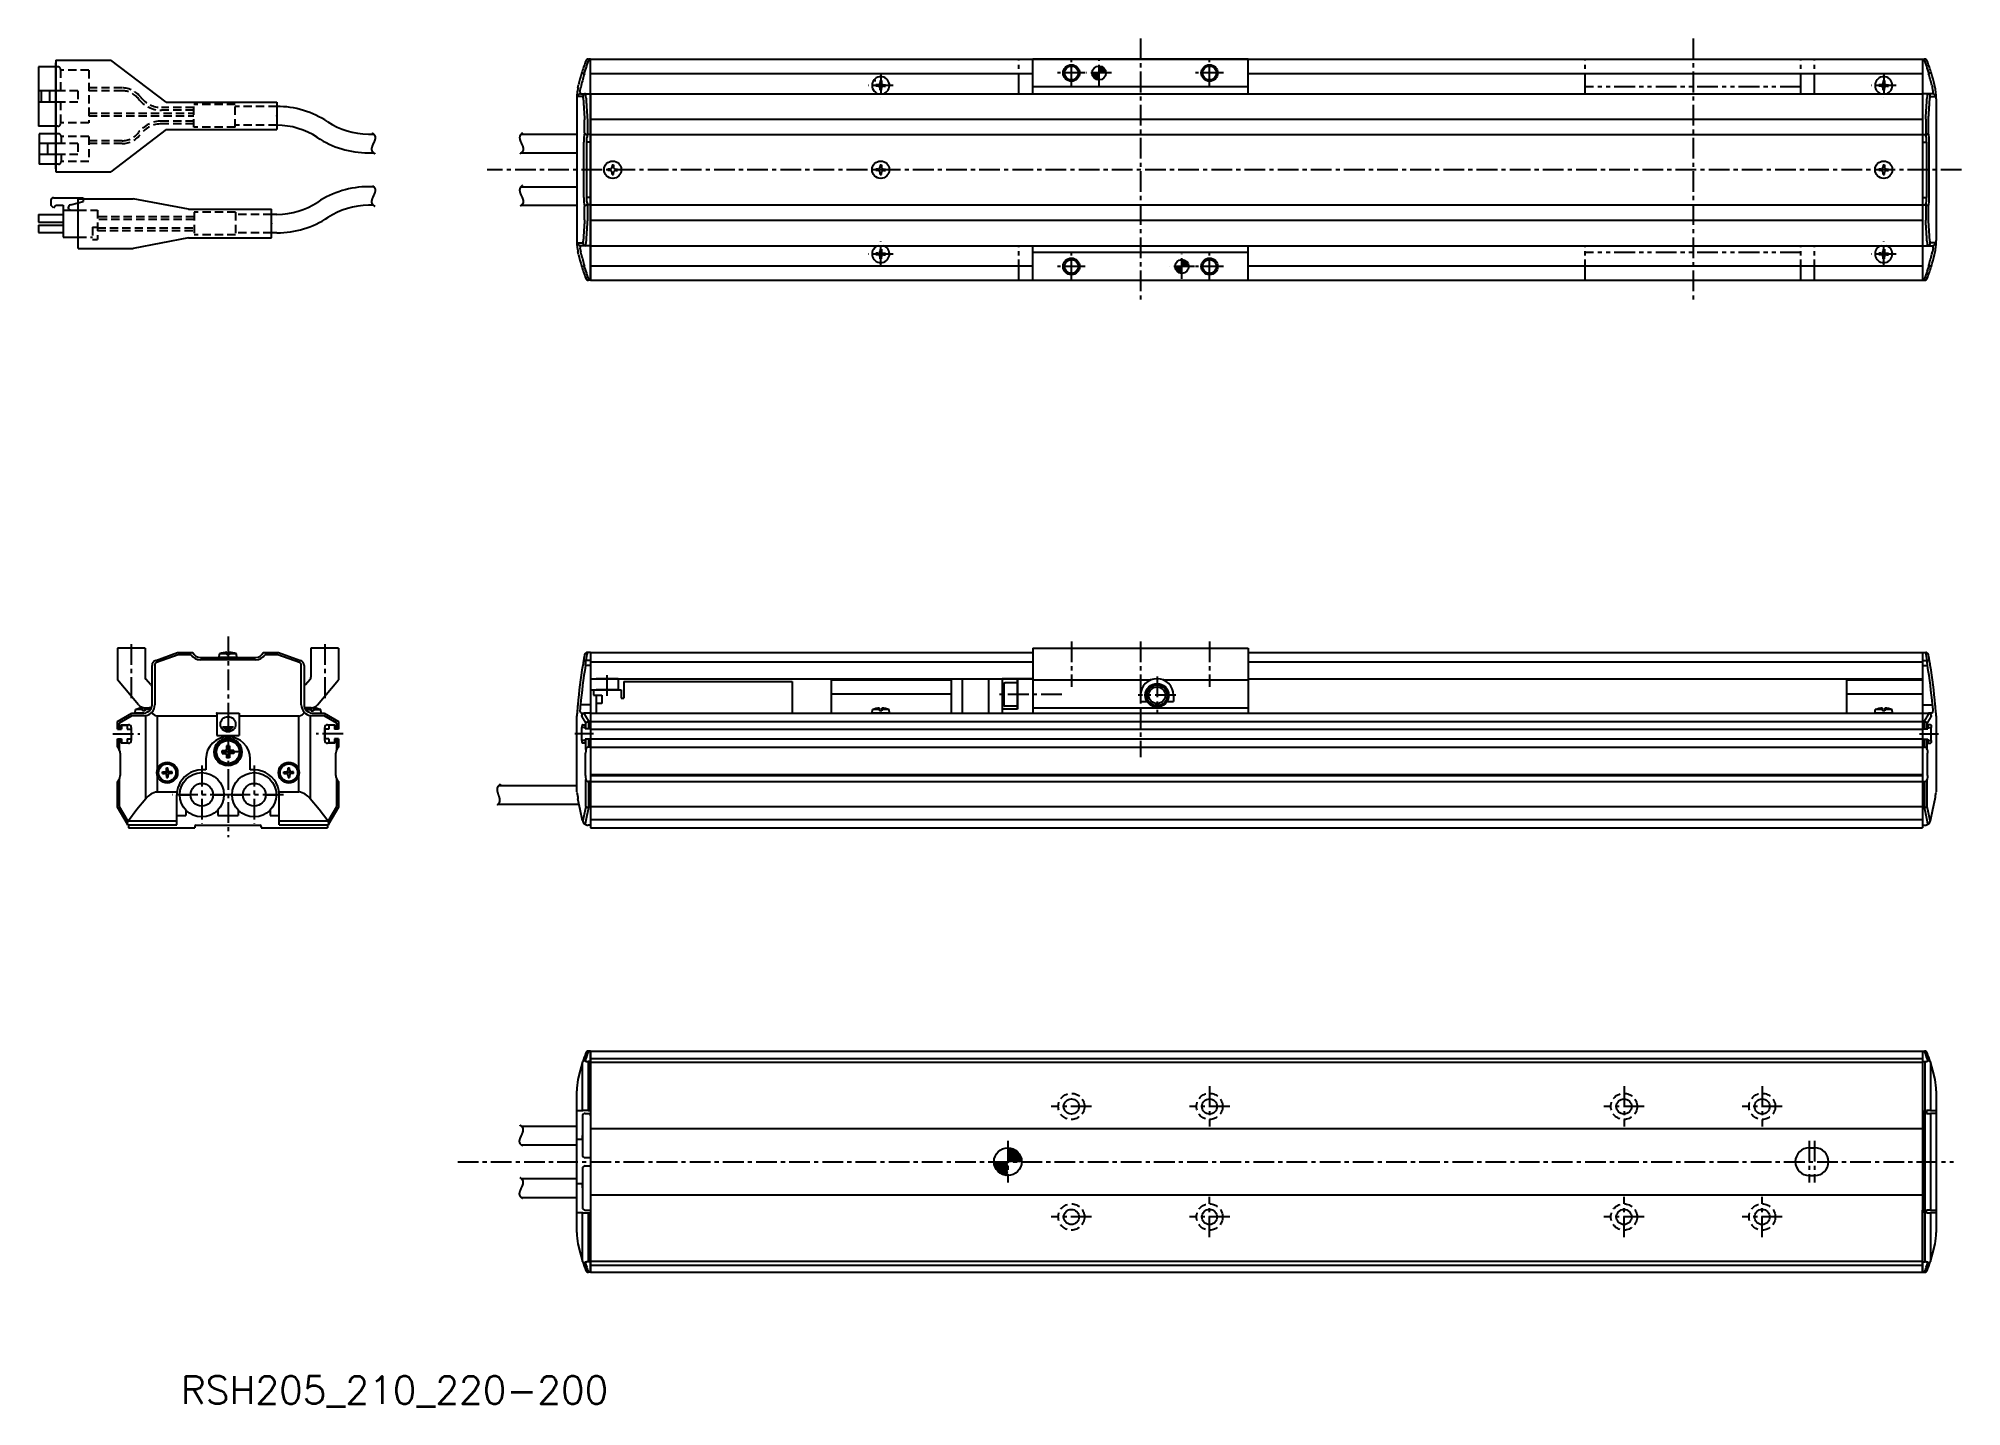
# Model space of a CAD drawing. Extents: x -463 to 233, y 42 to 537.
import ezdxf

# ---------------------------------------------------------------- set-up
doc = ezdxf.new("R2010")
doc.units = 0
for name, pattern in [('CENTER', [12, 7.5, -1.5, 1.5, -1.5]), ('DASHED', [4.5, 3, -1.5]), ('PHANTOM', [15, 7.5, -1.5, 1.5, -1.5, 1.5, -1.5])]:
    doc.linetypes.add(name, pattern=pattern)
doc.layers.get('0').update_dxf_attribs({"linetype": 'CONTINUOUS'})
doc.layers.add('CENTER', color=1, linetype='CENTER')
doc.styles.get("Standard").update_dxf_attribs({"font": 'txt', "bigfont": 'EXTFONT'})

msp = doc.modelspace()

# ---------------------------------------------------------------- texts
at = {"color": 7, "linetype": 'CONTINUOUS'}
msp.add_text('RSH205_210_220-200', height=10, dxfattribs=at).set_placement((-411.85, 42.83))

# ---------------------------------------------------------------- blocks, each defined once
blk = doc.blocks.new('DTL0004')
at = {"color": 0, "linetype": 'CONTINUOUS'}
for p, q in [((-3.15, 0), (-3.04, 1.3)), ((3.15, 0), (-3.15, 0)), ((-0.4, 1.3), (-3.04, 1.3)), ((-0.4, 1.89), (-0.4, 0.9)), ((0.4, 0.9), (-0.4, 0.9)), ((0.4, 1.89), (0.4, 0.9)), ((3.04, 1.3), (0.4, 1.3)), ((3.15, 0), (3.04, 1.3))]:
    blk.add_line(p, q, dxfattribs=at)
for start, end in [(92.87228, 112.35653), (67.64347, 87.12772)]:
    blk.add_arc((0, -6.08), 7.98, start, end, dxfattribs=at)
at = {"color": 0}
blk.add_point((0, 0), dxfattribs=at)
blk.add_point((0, 0), dxfattribs=at)
blk = doc.blocks.new('DTL0002')
at = {"color": 0, "linetype": 'CONTINUOUS'}
for p, q in [((0, 0), (0, -8)), ((0, 0), (8, 0)), ((8, 0), (8, -8)), ((2.03, -4.87), (5.97, -4.87)), ((2.34, -5.37), (5.66, -5.37)), ((2.94, -5.87), (5.06, -5.87)), ((4, -2.07), (4, -4.87)), ((0, -8), (8, -8))]:
    blk.add_line(p, q, dxfattribs=at)
blk.add_circle((4, -4), 2.75, dxfattribs=at)
at = {"color": 0}
blk.add_point((0, 0), dxfattribs=at)
blk = doc.blocks.new('DTL0003')
at = {"color": 0, "linetype": 'CONTINUOUS'}
for p, q in [((-1, 0.25), (-1.75, 0.25)), ((-1.75, 0.25), (-1.75, -0.25)), ((-0.25, 1.75), (0.25, 1.75)), ((-0.25, 1.75), (-0.25, 1)), ((0.25, 1.75), (0.25, 1)), ((1, 0.25), (1.75, 0.25)), ((1.75, 0.25), (1.75, -0.25)), ((-1, -0.25), (-1.75, -0.25)), ((-0.25, -1.75), (-0.25, -1)), ((-0.25, -1.75), (0.25, -1.75)), ((0.25, -1.75), (0.25, -1)), ((1, -0.25), (1.75, -0.25))]:
    blk.add_line(p, q, dxfattribs=at)
for radius in [3.75, 3.15]:
    blk.add_circle((0, 0), radius, dxfattribs=at)
for centre, start, end in [((-1, 1), 269.99996, 0), ((1, 1), 179.99998, 270.00002), ((-1, -1), 0.00003, 90.00006), ((1, -1), 90.00001, 180.00005)]:
    blk.add_arc(centre, 0.748, start, end, dxfattribs=at)
at = {"color": 0}
blk.add_point((0, 0), dxfattribs=at)
blk.add_point((0, 0), dxfattribs=at)
blk = doc.blocks.new('*X5')
at = {"color": 0}
for p, q in [((-299.42, 150.03), (-299.34, 150.1)), ((-299.41, 149.82), (-299.12, 150.1)), ((-299.38, 149.63), (-298.9, 150.1)), ((-299.33, 149.44), (-298.67, 150.1)), ((-299.28, 149.27), (-298.45, 150.1)), ((-299.22, 149.11), (-298.23, 150.1)), ((-299.15, 148.96), (-298, 150.1)), ((-299.07, 148.82), (-297.78, 150.1)), ((-298.98, 148.68), (-297.56, 150.1)), ((-298.88, 148.55), (-297.33, 150.1)), ((-298.78, 148.43), (-297.11, 150.1)), ((-298.67, 148.32), (-296.92, 150.07)), ((-298.56, 148.21), (-296.92, 149.84)), ((-296.92, 152.53), (-296.85, 152.6)), ((-296.92, 152.3), (-296.64, 152.59)), ((-296.92, 152.08), (-296.44, 152.56)), ((-296.92, 151.86), (-296.26, 152.52)), ((-296.92, 151.63), (-296.09, 152.46)), ((-296.92, 151.41), (-295.93, 152.4)), ((-296.92, 151.18), (-295.78, 152.33)), ((-296.92, 150.96), (-295.64, 152.25)), ((-296.92, 150.74), (-295.5, 152.16)), ((-296.92, 150.51), (-295.37, 152.07)), ((-296.92, 150.29), (-295.25, 151.96)), ((-296.89, 150.1), (-295.14, 151.85)), ((-296.66, 150.1), (-295.03, 151.74)), ((-296.44, 150.1), (-294.93, 151.61)), ((-296.21, 150.1), (-294.84, 151.48)), ((-295.99, 150.1), (-294.75, 151.34)), ((-295.77, 150.1), (-294.67, 151.2)), ((-295.54, 150.1), (-294.61, 151.04)), ((-295.32, 150.1), (-294.55, 150.88)), ((-295.1, 150.1), (-294.5, 150.7)), ((-294.87, 150.1), (-294.46, 150.52)), ((-294.65, 150.1), (-294.43, 150.32)), ((-294.43, 150.1), (-294.42, 150.11)), ((-298.43, 148.11), (-296.92, 149.62)), ((-298.3, 148.02), (-296.92, 149.4)), ((-298.16, 147.93), (-296.92, 149.17)), ((-298.02, 147.86), (-296.92, 148.95)), ((-297.86, 147.79), (-296.92, 148.73)), ((-297.7, 147.73), (-296.92, 148.5)), ((-297.52, 147.68), (-296.92, 148.28)), ((-297.34, 147.64), (-296.92, 148.05)), ((-297.14, 147.61), (-296.92, 147.83)), ((-296.93, 147.6), (-296.92, 147.61))]:
    blk.add_line(p, q, dxfattribs=at)
blk = doc.blocks.new('*X6')
at = {"color": 0}
for p, q in [((-265.42, 313.16), (-265.26, 313.33)), ((-265.42, 313.27), (-265.36, 313.33)), ((-265.42, 313.05), (-265.16, 313.31)), ((-265.42, 312.94), (-265.07, 313.29)), ((-265.42, 312.82), (-264.99, 313.26)), ((-265.42, 312.71), (-264.91, 313.23)), ((-266.67, 312.02), (-266.61, 312.09)), ((-266.66, 311.92), (-266.5, 312.09)), ((-266.65, 311.83), (-266.38, 312.09)), ((-266.62, 311.74), (-266.27, 312.09)), ((-266.6, 311.65), (-266.16, 312.09)), ((-266.56, 311.57), (-266.05, 312.09)), ((-266.53, 311.5), (-265.94, 312.09)), ((-266.48, 311.43), (-265.83, 312.09)), ((-266.44, 311.36), (-265.71, 312.09)), ((-266.39, 311.3), (-265.6, 312.09)), ((-266.34, 311.24), (-265.49, 312.09)), ((-266.28, 311.18), (-265.42, 312.04)), ((-266.23, 311.13), (-265.42, 311.93)), ((-266.16, 311.08), (-265.42, 311.82)), ((-266.1, 311.03), (-265.42, 311.71)), ((-266.03, 310.99), (-265.42, 311.59)), ((-265.95, 310.95), (-265.42, 311.48)), ((-265.87, 310.92), (-265.42, 311.37)), ((-265.79, 310.89), (-265.42, 311.26)), ((-265.7, 310.87), (-265.42, 311.15)), ((-265.61, 310.85), (-265.42, 311.04)), ((-265.51, 310.84), (-265.42, 310.92)), ((-265.42, 312.6), (-264.83, 313.19)), ((-265.42, 312.49), (-264.76, 313.15)), ((-265.42, 312.38), (-264.7, 313.1)), ((-265.42, 312.27), (-264.63, 313.06)), ((-265.42, 312.15), (-264.57, 313)), ((-265.38, 312.09), (-264.52, 312.95)), ((-265.27, 312.09), (-264.46, 312.89)), ((-265.15, 312.09), (-264.42, 312.83)), ((-265.04, 312.09), (-264.37, 312.76)), ((-264.93, 312.09), (-264.33, 312.69)), ((-264.82, 312.09), (-264.29, 312.62)), ((-264.71, 312.09), (-264.26, 312.54)), ((-264.6, 312.09), (-264.23, 312.45)), ((-264.48, 312.09), (-264.2, 312.37)), ((-264.37, 312.09), (-264.19, 312.27)), ((-264.26, 312.09), (-264.18, 312.17))]:
    blk.add_line(p, q, dxfattribs=at)
blk = doc.blocks.new('*X7')
at = {"color": 0}
for p, q in [((-280.42, 348.25), (-280.34, 348.33)), ((-280.42, 348.14), (-280.24, 348.32)), ((-280.42, 348.02), (-280.14, 348.3)), ((-280.42, 347.91), (-280.05, 348.28)), ((-280.42, 347.8), (-279.97, 348.25)), ((-280.42, 347.69), (-279.89, 348.22)), ((-280.42, 347.58), (-279.82, 348.18)), ((-280.42, 347.46), (-279.75, 348.14)), ((-280.42, 347.35), (-279.68, 348.09)), ((-280.42, 347.24), (-279.62, 348.04)), ((-281.67, 347), (-281.58, 347.09)), ((-281.66, 346.9), (-281.47, 347.09)), ((-281.64, 346.81), (-281.36, 347.09)), ((-281.62, 346.72), (-281.25, 347.09)), ((-281.59, 346.63), (-281.14, 347.09)), ((-281.56, 346.56), (-281.03, 347.09)), ((-281.52, 346.48), (-280.91, 347.09)), ((-281.48, 346.41), (-280.8, 347.09)), ((-281.43, 346.35), (-280.69, 347.09)), ((-281.38, 346.28), (-280.58, 347.09)), ((-281.33, 346.22), (-280.47, 347.09)), ((-281.27, 346.17), (-280.42, 347.02)), ((-281.21, 346.12), (-280.42, 346.91)), ((-281.15, 346.07), (-280.42, 346.79)), ((-281.08, 346.02), (-280.42, 346.68)), ((-281.01, 345.98), (-280.42, 346.57)), ((-280.94, 345.95), (-280.42, 346.46)), ((-280.86, 345.91), (-280.42, 346.35)), ((-280.77, 345.89), (-280.42, 346.23)), ((-280.68, 345.86), (-280.42, 346.12)), ((-280.59, 345.85), (-280.42, 346.01)), ((-280.48, 345.84), (-280.42, 345.9)), ((-280.42, 347.13), (-279.56, 347.99)), ((-280.35, 347.09), (-279.51, 347.94)), ((-280.24, 347.09), (-279.45, 347.88)), ((-280.13, 347.09), (-279.41, 347.81)), ((-280.02, 347.09), (-279.36, 347.74)), ((-279.91, 347.09), (-279.32, 347.67)), ((-279.8, 347.09), (-279.28, 347.6)), ((-279.68, 347.09), (-279.25, 347.52)), ((-279.57, 347.09), (-279.22, 347.44)), ((-279.46, 347.09), (-279.2, 347.35)), ((-279.35, 347.09), (-279.18, 347.25)), ((-279.24, 347.09), (-279.17, 347.15))]:
    blk.add_line(p, q, dxfattribs=at)

# ---------------------------------------------------------------- linework, layer by layer
at = {"color": 7, "linetype": 'CONTINUOUS'}
for p, q in [((-457.13, 529.13), (-437.13, 529.13)), ((-457.13, 529.13), (-457.13, 488.73)), ((-417.13, 513.89), (-437.13, 529.13)), ((-264.3, 529.44), (-264.1, 529.44)), ((-263.52, 529.44), (-264.1, 529.44)), ((-263.52, 516.94), (-263.52, 529.44)), ((-263.52, 529.44), (218.48, 529.44)), ((-263.52, 449.44), (-263.52, 529.44)), ((-25.52, 529.44), (-103.52, 529.44)), ((-103.52, 516.94), (-103.52, 529.44)), ((-25.52, 516.94), (-25.52, 529.44)), ((218.48, 529.44), (218.48, 449.44)), ((218.48, 529.44), (219.07, 529.44)), ((219.26, 529.44), (219.07, 529.44)), ((-463.33, 526.68), (-463.33, 505.18)), ((-457.13, 526.68), (-463.33, 526.68)), ((-457.13, 489.73), (-457.13, 528.13)), ((-265.91, 524.26), (-265.76, 524.24)), ((-263.52, 524.24), (-103.52, 524.24)), ((-25.52, 524.24), (218.48, 524.24)), ((220.87, 524.26), (220.73, 524.24)), ((-457.13, 517.93), (-463.33, 517.93)), ((-462.33, 517.93), (-462.33, 513.93)), ((-459.33, 517.93), (-459.33, 513.93)), ((-268.52, 515.09), (-268.52, 463.79)), ((-268.42, 517.05), (-268.42, 517.06)), ((-266.35, 515.94), (-268.19, 515.94)), ((-268.1, 519.16), (-267.88, 520.16)), ((-267.19, 516.94), (-263.52, 516.94)), ((-266.91, 519.94), (-267.12, 519.2)), ((-263.52, 516.94), (-263.52, 461.94)), ((-263.52, 516.94), (218.48, 516.94)), ((-263.52, 516.94), (-103.52, 516.94)), ((-160.77, 521.69), (-160.27, 521.69)), ((-160.27, 520.19), (-160.27, 519.69)), ((-159.52, 520.19), (-160.27, 520.19)), ((-159.52, 519.69), (-160.27, 519.69)), ((-158.77, 521.69), (-158.77, 520.93)), ((-158.77, 518.19), (-158.77, 518.94)), ((-158.77, 518.19), (-158.27, 518.19)), ((-158.27, 521.69), (-158.27, 520.93)), ((-158.27, 518.19), (-158.27, 518.94)), ((-157.52, 520.19), (-156.77, 520.19)), ((-157.52, 519.69), (-156.77, 519.69)), ((-156.77, 520.19), (-156.77, 519.69)), ((-25.52, 519.44), (-103.52, 519.44)), ((-25.52, 516.94), (218.48, 516.94)), ((202.73, 520.19), (202.73, 519.69)), ((203.48, 520.19), (202.73, 520.19)), ((203.48, 519.69), (202.73, 519.69)), ((204.23, 521.69), (204.23, 520.93)), ((204.23, 521.69), (204.73, 521.69)), ((204.23, 518.19), (204.23, 518.94)), ((204.23, 518.19), (204.73, 518.19)), ((204.73, 521.69), (204.73, 520.93)), ((204.73, 518.19), (204.73, 518.94)), ((205.48, 520.19), (206.23, 520.19)), ((205.48, 519.69), (206.23, 519.69)), ((206.23, 520.19), (206.23, 519.69)), ((222.15, 516.94), (218.48, 516.94)), ((221.32, 515.94), (223.15, 515.94)), ((221.87, 519.94), (222.08, 519.2)), ((223.06, 519.16), (222.85, 520.16)), ((223.39, 517.05), (223.38, 517.06)), ((223.48, 515.09), (223.48, 463.79)), ((-457.13, 513.93), (-463.33, 513.93)), ((-417.13, 513.89), (-377.13, 513.89)), ((-377.13, 513.89), (-377.13, 503.99)), ((-457.13, 505.18), (-463.33, 505.18)), ((-463.13, 502.43), (-463.13, 491.43)), ((-457.13, 502.43), (-463.13, 502.43)), ((-417.13, 503.99), (-437.13, 488.73)), ((-417.13, 503.99), (-377.13, 503.99)), ((-343.97, 502.34), (-342.06, 502.34)), ((-288.64, 502.34), (-268.52, 502.34)), ((-265.69, 502.78), (-265.69, 507.51)), ((-264.7, 507.69), (-264.71, 507.69)), ((-264.71, 507.69), (-264.71, 502.19)), ((-264.71, 502.19), (-264.6, 502.19)), ((-263.52, 502.19), (-264.6, 502.19)), ((-263.52, 507.71), (218.48, 507.71)), ((-263.52, 502.17), (218.48, 502.17)), ((218.48, 502.19), (219.56, 502.19)), ((219.67, 502.19), (219.56, 502.19)), ((219.66, 507.69), (219.67, 507.69)), ((219.67, 507.69), (219.67, 502.19)), ((220.66, 502.78), (220.66, 507.51)), ((-457.13, 498.93), (-463.13, 498.93)), ((-457.13, 494.93), (-463.13, 494.93)), ((-460.13, 498.93), (-460.13, 494.93)), ((-344.09, 495.54), (-342.04, 495.54)), ((-288.66, 495.54), (-268.52, 495.54)), ((-266.02, 479.44), (-266.02, 499.44)), ((-265.03, 499.44), (-265.03, 479.44)), ((-263.52, 499.44), (-265.03, 499.44)), ((218.48, 499.44), (220, 499.44)), ((220, 499.44), (220, 479.44)), ((220.98, 479.44), (220.98, 499.44)), ((-457.13, 491.43), (-463.13, 491.43)), ((-457.13, 488.73), (-437.13, 488.73)), ((-257.27, 489.69), (-257.27, 489.19)), ((-256.52, 489.69), (-257.27, 489.69)), ((-256.52, 489.19), (-257.27, 489.19)), ((-255.77, 491.19), (-255.77, 490.43)), ((-255.77, 491.19), (-255.27, 491.19)), ((-255.77, 487.69), (-255.77, 488.44)), ((-255.77, 487.69), (-255.27, 487.69)), ((-255.27, 491.19), (-255.27, 490.43)), ((-255.27, 487.69), (-255.27, 488.44)), ((-254.52, 489.69), (-253.77, 489.69)), ((-254.52, 489.19), (-253.77, 489.19)), ((-253.77, 489.69), (-253.77, 489.19)), ((-160.27, 489.69), (-160.27, 489.19)), ((-159.52, 489.69), (-160.27, 489.69)), ((-159.52, 489.19), (-160.27, 489.19)), ((-158.77, 491.19), (-158.77, 490.43)), ((-158.77, 491.19), (-158.27, 491.19)), ((-158.77, 487.69), (-158.77, 488.44)), ((-158.77, 487.69), (-158.27, 487.69)), ((-158.27, 491.19), (-158.27, 490.43)), ((-158.27, 487.69), (-158.27, 488.44)), ((-157.52, 489.69), (-156.77, 489.69)), ((-157.52, 489.19), (-156.77, 489.19)), ((-156.77, 489.69), (-156.77, 489.19)), ((202.73, 489.69), (202.73, 489.19)), ((203.48, 489.69), (202.73, 489.69)), ((203.48, 489.19), (202.73, 489.19)), ((204.23, 491.19), (204.23, 490.43)), ((204.23, 491.19), (204.73, 491.19)), ((204.23, 487.69), (204.23, 488.44)), ((204.23, 487.69), (204.73, 487.69)), ((204.73, 491.19), (204.73, 490.43)), ((204.73, 487.69), (204.73, 488.44)), ((205.48, 489.69), (206.23, 489.69)), ((205.48, 489.19), (206.23, 489.19)), ((206.23, 489.69), (206.23, 489.19)), ((-342.01, 483.29), (-343.86, 483.29)), ((-288.69, 483.29), (-268.52, 483.29)), ((-458.86, 478.4), (-458.86, 476.6)), ((-457.96, 475.7), (-458.86, 476.6)), ((-457.96, 479.3), (-447.16, 479.3)), ((-457.96, 475.7), (-457.06, 476.6)), ((-457.06, 476.6), (-454.36, 476.6)), ((-454.36, 476.6), (-454.36, 465.08)), ((-454.36, 474.8), (-449.03, 474.8)), ((-451.8, 476.79), (-449.03, 477.5)), ((-449.03, 478.89), (-429.03, 478.89)), ((-449.03, 460.99), (-449.03, 478.89)), ((-447.16, 479.3), (-447.16, 478.89)), ((-409.03, 475.14), (-429.03, 478.89)), ((-409.03, 475.14), (-379.03, 475.14)), ((-379.03, 464.74), (-379.03, 475.14)), ((-377.03, 473.29), (-379.03, 473.29)), ((-342.1, 476.59), (-343.86, 476.59)), ((-288.6, 476.59), (-268.52, 476.59)), ((-265.69, 471.36), (-265.69, 476.1)), ((-263.52, 479.44), (-265.03, 479.44)), ((-264.6, 476.69), (-264.71, 476.68)), ((-264.71, 476.68), (-264.71, 471.19)), ((-263.52, 476.69), (-264.6, 476.69)), ((-263.52, 476.7), (218.48, 476.7)), ((218.48, 479.44), (220, 479.44)), ((218.48, 476.69), (219.56, 476.69)), ((219.56, 476.69), (219.67, 476.68)), ((219.67, 476.68), (219.67, 471.19)), ((220.66, 471.36), (220.66, 476.1)), ((-463.36, 473.18), (-463.36, 470.48)), ((-463.36, 473.18), (-454.36, 473.18)), ((-463.36, 470.48), (-454.36, 470.48)), ((-463.36, 469.4), (-454.36, 469.4)), ((-463.36, 469.4), (-463.36, 466.7)), ((-463.36, 466.7), (-454.36, 466.7)), ((-377.03, 466.59), (-379.03, 466.59)), ((-264.71, 471.19), (-264.7, 471.19)), ((-263.52, 471.17), (218.48, 471.17)), ((219.67, 471.19), (219.66, 471.19)), ((-454.36, 465.08), (-449.03, 465.08)), ((-449.03, 460.99), (-429.03, 460.99)), ((-409.03, 464.74), (-429.03, 460.99)), ((-409.03, 464.74), (-379.03, 464.74)), ((-268.42, 461.81), (-268.42, 461.82)), ((-268.19, 462.94), (-266.35, 462.94)), ((-267.88, 458.72), (-268.1, 459.71)), ((-263.52, 461.94), (-267.19, 461.94)), ((-266.91, 458.94), (-267.12, 459.67)), ((-263.52, 461.94), (-263.52, 449.44)), ((-263.52, 461.94), (-103.52, 461.94)), ((-261.52, 461.94), (220.48, 461.94)), ((-158.77, 460.69), (-158.77, 459.93)), ((-158.77, 460.69), (-158.27, 460.69)), ((-158.27, 460.69), (-158.27, 459.93)), ((-103.52, 449.44), (-103.52, 461.94)), ((-25.52, 459.44), (-103.52, 459.44)), ((-25.52, 461.94), (218.48, 461.94)), ((-25.52, 449.44), (-25.52, 461.94)), ((204.23, 460.69), (204.23, 459.93)), ((204.23, 460.69), (204.73, 460.69)), ((204.73, 460.69), (204.73, 459.93)), ((218.48, 461.94), (222.15, 461.94)), ((223.15, 462.94), (221.32, 462.94)), ((221.87, 458.94), (222.08, 459.67)), ((222.85, 458.72), (223.06, 459.71)), ((223.38, 461.81), (223.39, 461.82)), ((-265.91, 454.61), (-265.76, 454.63)), ((-263.52, 454.64), (-103.52, 454.64)), ((-160.27, 459.19), (-160.27, 458.69)), ((-159.52, 459.19), (-160.27, 459.19)), ((-159.52, 458.69), (-160.27, 458.69)), ((-158.77, 457.19), (-158.77, 457.94)), ((-158.77, 457.19), (-158.27, 457.19)), ((-158.27, 457.19), (-158.27, 457.94)), ((-157.52, 459.19), (-156.77, 459.19)), ((-157.52, 458.69), (-156.77, 458.69)), ((-156.77, 459.19), (-156.77, 458.69)), ((-25.52, 454.64), (218.48, 454.64)), ((202.73, 459.19), (202.73, 458.69)), ((203.48, 459.19), (202.73, 459.19)), ((203.48, 458.69), (202.73, 458.69)), ((204.23, 457.19), (204.23, 457.94)), ((204.23, 457.19), (204.73, 457.19)), ((204.73, 457.19), (204.73, 457.94)), ((205.48, 459.19), (206.23, 459.19)), ((205.48, 458.69), (206.23, 458.69)), ((206.23, 459.19), (206.23, 458.69)), ((220.87, 454.61), (220.73, 454.63)), ((-264.1, 449.44), (-264.3, 449.44)), ((-263.52, 449.44), (-264.1, 449.44)), ((-263.52, 449.44), (218.48, 449.44)), ((-103.52, 449.44), (-25.52, 449.44)), ((218.48, 449.44), (219.07, 449.44)), ((219.07, 449.44), (219.26, 449.44)), ((-424.75, 316.26), (-434.75, 316.26)), ((-434.75, 316.26), (-434.75, 304.89)), ((-424.75, 316.26), (-424.75, 305.78)), ((-420.93, 311.87), (-413, 314.76)), ((-412.82, 313.94), (-420.59, 311.1)), ((-413, 314.76), (-407.51, 314.76)), ((-408.09, 313.94), (-412.82, 313.94)), ((-407.51, 314.76), (-407.5, 314.76)), ((-397.9, 312.96), (-397.79, 314.26)), ((-395.15, 314.26), (-397.79, 314.26)), ((-395.15, 314.85), (-395.15, 313.86)), ((-394.35, 313.86), (-395.15, 313.86)), ((-394.35, 314.85), (-394.35, 313.86)), ((-391.71, 314.26), (-394.35, 314.26)), ((-391.6, 312.96), (-391.71, 314.26)), ((-382, 314.76), (-381.99, 314.76)), ((-381.99, 314.76), (-376.5, 314.76)), ((-376.68, 313.94), (-381.41, 313.94)), ((-368.91, 311.1), (-376.68, 313.94)), ((-376.5, 314.76), (-368.57, 311.87)), ((-364.75, 316.26), (-364.75, 305.78)), ((-354.75, 316.26), (-364.75, 316.26)), ((-354.75, 316.26), (-354.75, 304.89)), ((-264.71, 314.76), (-264.7, 314.76)), ((-263.52, 314.76), (-264.7, 314.76)), ((-263.52, 314.76), (-263.52, 305.26)), ((-263.52, 314.76), (-263.52, 252.26)), ((-263.52, 314.76), (-103.52, 314.76)), ((-263.52, 314.76), (-263.52, 305.26)), ((-103.52, 316.26), (-25.52, 316.26)), ((-103.52, 316.26), (-103.52, 292.76)), ((-25.52, 316.26), (-25.52, 292.76)), ((-25.52, 314.76), (218.48, 314.76)), ((218.48, 314.76), (218.48, 252.26)), ((218.48, 314.76), (218.48, 305.26)), ((218.48, 314.76), (219.66, 314.76)), ((218.48, 314.76), (218.48, 305.26)), ((219.67, 314.76), (219.66, 314.76)), ((-422.25, 295.76), (-422.25, 309.99)), ((-421.25, 310.15), (-421.25, 295.85)), ((-404.75, 312.96), (-384.75, 312.96)), ((-384.75, 312.13), (-404.75, 312.13)), ((-391.6, 312.96), (-397.9, 312.96)), ((-368.25, 295.85), (-368.25, 310.15)), ((-367.25, 309.99), (-367.25, 295.76)), ((-263.52, 309.99), (-265.37, 309.99)), ((-263.52, 311.87), (-265.21, 311.87)), ((-263.52, 311.4), (-103.52, 311.4)), ((-25.52, 311.4), (218.48, 311.4)), ((218.48, 311.87), (220.18, 311.87)), ((218.48, 309.99), (220.33, 309.99)), ((-427.15, 295.83), (-434.75, 304.89)), ((-422.82, 303.12), (-424.52, 305.14)), ((-366.68, 303.12), (-364.98, 305.14)), ((-362.35, 295.83), (-354.75, 304.89)), ((-263.52, 305.26), (-103.52, 305.26)), ((-263.52, 301.26), (-252.52, 301.26)), ((-262.52, 301.26), (-262.52, 299.26)), ((-253.52, 305.26), (-261.52, 305.26)), ((-253.52, 301.26), (-261.52, 301.26)), ((-253.52, 305.26), (-253.52, 301.26)), ((-252.52, 301.26), (-252.52, 298.26)), ((-251.52, 304.26), (-190.52, 304.26)), ((-251.52, 304.26), (-251.52, 298.26)), ((-190.52, 304.26), (-190.52, 292.76)), ((-176.52, 305.26), (-176.52, 292.76)), ((-176.52, 304.79), (-133.02, 304.79)), ((-176.52, 299.8), (-133.02, 299.8)), ((-133.02, 305.26), (-133.02, 292.76)), ((-129.02, 305.26), (-129.02, 292.76)), ((-119.52, 305.26), (-119.52, 292.76)), ((-114.52, 305.26), (-114.52, 292.76)), ((-103.52, 305.26), (-114.52, 305.26)), ((-103.52, 305.26), (-114.52, 305.26)), ((-114.02, 303.26), (-114.02, 295.76)), ((-114.02, 303.26), (-114.02, 295.76)), ((-109.02, 303.76), (-113.52, 303.76)), ((-109.02, 303.76), (-113.52, 303.76)), ((-109.02, 294.26), (-109.02, 305.26)), ((-109.02, 305.26), (-109.02, 294.26)), ((-103.52, 304.89), (-60.59, 304.89)), ((-56.44, 304.89), (-25.52, 304.89)), ((-25.52, 305.26), (218.48, 305.26)), ((190.98, 305.26), (190.98, 292.76)), ((190.98, 304.79), (218.48, 304.79)), ((190.98, 299.8), (218.48, 299.8)), ((-434.75, 289.76), (-429.57, 292.75)), ((-429.57, 292.75), (-429.55, 292.76)), ((-429.55, 292.76), (-425.25, 292.76)), ((-428.4, 292.76), (-428.29, 294.06)), ((-425.25, 292.76), (-428.4, 292.76)), ((-425.65, 294.06), (-428.29, 294.06)), ((-425.65, 294.65), (-425.65, 293.66)), ((-424.85, 293.66), (-425.65, 293.66)), ((-425.25, 292.76), (-424.52, 292.85)), ((-424.85, 294.76), (-423.25, 294.76)), ((-424.85, 294.65), (-424.85, 293.66)), ((-422.78, 294.06), (-424.85, 294.06)), ((-367.12, 293.08), (-367.13, 293.06)), ((-366.72, 294.06), (-364.65, 294.06)), ((-364.65, 294.76), (-366.25, 294.76)), ((-364.98, 292.85), (-364.25, 292.76)), ((-364.65, 294.65), (-364.65, 293.66)), ((-364.65, 293.66), (-363.85, 293.66)), ((-364.25, 292.76), (-361.1, 292.76)), ((-364.25, 292.76), (-359.95, 292.76)), ((-363.85, 294.65), (-363.85, 293.66)), ((-363.85, 294.06), (-361.21, 294.06)), ((-361.1, 292.76), (-361.21, 294.06)), ((-359.95, 292.76), (-359.93, 292.75)), ((-359.93, 292.75), (-354.75, 289.76)), ((-268.42, 293.08), (-268.42, 293.06)), ((-263.52, 295.76), (-267.19, 295.76)), ((-267.12, 292.85), (-266.91, 292.76)), ((-266.91, 292.76), (-265.76, 292.76)), ((-265.76, 292.76), (-265.91, 292.75)), ((-263.52, 292.76), (-265.76, 292.76)), ((-263.52, 292.76), (218.48, 292.76)), ((-263.52, 292.76), (-263.52, 251.26)), ((-262.52, 299.26), (-259.52, 299.26)), ((-261.52, 299.26), (-261.52, 292.76)), ((-259.52, 296.26), (-261.52, 296.26)), ((-259.52, 299.26), (-259.52, 296.26)), ((-252.52, 298.26), (-251.52, 298.26)), ((-109.02, 294.26), (-114.52, 294.26)), ((-109.02, 294.26), (-114.52, 294.26)), ((-109.02, 295.26), (-113.52, 295.26)), ((-109.02, 295.26), (-113.52, 295.26)), ((-103.52, 294.76), (-25.52, 294.76)), ((-64.52, 299.26), (-64.52, 297.01)), ((-64.52, 297.01), (-62.13, 297.01)), ((-54.91, 297.01), (-52.52, 297.01)), ((-52.52, 299.26), (-52.52, 297.01)), ((218.48, 295.76), (222.15, 295.76)), ((218.48, 292.76), (220.73, 292.76)), ((218.48, 292.76), (218.48, 251.26)), ((221.87, 292.76), (220.73, 292.76)), ((220.73, 292.76), (220.87, 292.75)), ((222.08, 292.85), (221.87, 292.76)), ((223.38, 293.08), (223.39, 293.06)), ((-434.75, 289.74), (-434.75, 289.76)), ((-434.75, 287.01), (-434.75, 289.74)), ((-434.11, 287.16), (-434.75, 287.16)), ((-434.75, 287.01), (-433.25, 287.01)), ((-429.58, 291.76), (-434.11, 289.18)), ((-434.11, 289.18), (-434.11, 287.16)), ((-434.11, 287.16), (-433.45, 287.16)), ((-433.45, 287.16), (-433.45, 288.61)), ((-433.45, 288.61), (-430.75, 288.61)), ((-433.25, 288.46), (-433.25, 287.01)), ((-433.25, 288.46), (-431.25, 288.46)), ((-431.25, 288.46), (-431.25, 287.01)), ((-431.25, 287.01), (-429.75, 287.01)), ((-429.75, 287.61), (-429.75, 282.91)), ((-429.75, 287.01), (-429.75, 283.51)), ((-425.47, 291.76), (-429.58, 291.76)), ((-424.48, 291.88), (-425.47, 291.76)), ((-424.48, 261.84), (-424.48, 291.88)), ((-420.4, 291.76), (-420.4, 264.26)), ((-420.4, 291.76), (-398.75, 291.76)), ((-390.75, 291.76), (-369.1, 291.76)), ((-369.1, 264.26), (-369.1, 291.76)), ((-364.03, 291.76), (-365.02, 291.88)), ((-365.02, 291.88), (-365.02, 261.84)), ((-359.93, 291.76), (-364.03, 291.76)), ((-355.39, 289.18), (-359.93, 291.76)), ((-359.75, 282.91), (-359.75, 287.61)), ((-359.75, 287.01), (-359.75, 283.51)), ((-358.25, 287.01), (-359.75, 287.01)), ((-358.75, 288.61), (-356.05, 288.61)), ((-358.25, 288.46), (-358.25, 287.01)), ((-356.25, 288.46), (-358.25, 288.46)), ((-356.25, 288.46), (-356.25, 287.01)), ((-354.75, 287.01), (-356.25, 287.01)), ((-356.05, 288.61), (-356.05, 287.16)), ((-356.05, 287.16), (-355.39, 287.16)), ((-355.39, 287.16), (-355.39, 289.18)), ((-354.75, 287.16), (-355.39, 287.16)), ((-354.75, 289.76), (-354.75, 289.74)), ((-354.75, 289.74), (-354.75, 287.01)), ((-268.52, 264.26), (-268.52, 291.76)), ((-266.75, 282.91), (-266.75, 287.61)), ((-265.49, 287.61), (-266.75, 287.61)), ((-266.43, 288.61), (-265.49, 288.61)), ((-265.49, 288.61), (-265.49, 287.16)), ((-263.52, 287.16), (-265.49, 287.16)), ((-265.23, 287.16), (-265.23, 289.18)), ((-264.1, 289.76), (-264.3, 289.74)), ((-264.3, 289.74), (-264.3, 287.16)), ((-263.52, 289.76), (-264.1, 289.76)), ((-263.52, 289.76), (218.48, 289.76)), ((-263.52, 287.01), (218.48, 287.01)), ((218.48, 289.76), (219.07, 289.76)), ((218.48, 287.16), (220.45, 287.16)), ((219.07, 289.76), (219.26, 289.74)), ((219.26, 289.74), (219.26, 287.16)), ((220.2, 287.16), (220.2, 289.18)), ((221.4, 288.61), (220.45, 288.61)), ((220.45, 288.61), (220.45, 287.16)), ((220.45, 287.61), (221.71, 287.61)), ((221.71, 282.91), (221.71, 287.61)), ((223.48, 291.76), (223.48, 264.26)), ((-434.75, 280.49), (-434.75, 283.51)), ((-434.75, 283.51), (-433.25, 283.51)), ((-434.75, 283.36), (-434.11, 283.36)), ((-433.45, 283.36), (-434.11, 283.36)), ((-434.11, 283.36), (-434.11, 279.69)), ((-433.45, 281.91), (-433.45, 283.36)), ((-430.75, 281.91), (-433.45, 281.91)), ((-433.25, 283.51), (-433.25, 282.06)), ((-433.25, 282.06), (-431.25, 282.06)), ((-431.25, 283.51), (-431.25, 282.06)), ((-431.25, 283.51), (-429.75, 283.51)), ((-396.9, 279.31), (-395.8, 279.31)), ((-396.9, 279.31), (-396.9, 278.21)), ((-394.2, 280.91), (-395.3, 280.91)), ((-395.3, 280.91), (-395.3, 279.81)), ((-394.2, 280.91), (-394.2, 279.81)), ((-392.6, 279.31), (-393.7, 279.31)), ((-392.6, 279.31), (-392.6, 278.21)), ((-358.25, 283.51), (-359.75, 283.51)), ((-356.05, 281.91), (-358.75, 281.91)), ((-358.25, 283.51), (-358.25, 282.06)), ((-356.25, 282.06), (-358.25, 282.06)), ((-356.25, 283.51), (-356.25, 282.06)), ((-354.75, 283.51), (-356.25, 283.51)), ((-355.39, 283.36), (-356.05, 283.36)), ((-356.05, 283.36), (-356.05, 281.91)), ((-355.39, 283.36), (-354.75, 283.36)), ((-355.39, 279.69), (-355.39, 283.36)), ((-354.75, 283.51), (-354.75, 280.49)), ((-265.49, 282.91), (-266.75, 282.91)), ((-265.49, 281.91), (-266.43, 281.91)), ((-263.52, 283.36), (-265.49, 283.36)), ((-265.49, 283.36), (-265.49, 281.91)), ((-265.23, 279.69), (-265.23, 283.36)), ((-264.3, 283.36), (-264.3, 280.49)), ((-263.52, 280.49), (-264.3, 280.49)), ((-263.52, 283.51), (218.48, 283.51)), ((-263.52, 280.49), (218.48, 280.49)), ((218.48, 283.36), (220.45, 283.36)), ((218.48, 280.49), (219.26, 280.49)), ((219.26, 283.36), (219.26, 280.49)), ((220.2, 279.69), (220.2, 283.36)), ((220.45, 283.36), (220.45, 281.91)), ((220.45, 282.91), (221.71, 282.91)), ((220.45, 281.91), (221.4, 281.91)), ((-433.75, 278.26), (-433.75, 270.26)), ((-402.75, 272.26), (-404.25, 272.26)), ((-402.75, 276.26), (-402.75, 272.26)), ((-396.9, 278.21), (-395.8, 278.21)), ((-395.3, 277.71), (-395.3, 276.61)), ((-394.2, 276.61), (-395.3, 276.61)), ((-394.2, 277.71), (-394.2, 276.61)), ((-392.6, 278.21), (-393.7, 278.21)), ((-386.75, 272.26), (-386.75, 276.26)), ((-385.25, 272.26), (-386.75, 272.26)), ((-355.75, 270.26), (-355.75, 278.26)), ((-265.37, 270.26), (-265.37, 278.26)), ((220.34, 270.26), (220.34, 278.26)), ((-434.75, 258.76), (-434.75, 268.02)), ((-434.11, 268.83), (-434.11, 259.03)), ((-355.39, 259.03), (-355.39, 268.83)), ((-354.75, 268.02), (-354.75, 258.76)), ((-296.73, 266.61), (-268.55, 266.61)), ((-265.23, 259.03), (-265.23, 268.83)), ((-264.3, 268.02), (-264.3, 258.76)), ((-263.52, 268.02), (-264.3, 268.02)), ((-263.52, 270.56), (218.48, 270.56)), ((-263.52, 270.26), (218.48, 270.26)), ((-263.52, 268.02), (218.48, 268.02)), ((218.48, 268.02), (219.26, 268.02)), ((219.26, 268.02), (219.26, 258.76)), ((220.2, 259.03), (220.2, 268.83)), ((-431.17, 252.56), (-434.75, 258.76)), ((-434.75, 258.76), (-434.75, 258.76)), ((-434.11, 259.03), (-430.96, 253.65)), ((-420.4, 264.26), (-413.25, 264.26)), ((-413.25, 252.34), (-413.25, 263.26)), ((-412.25, 263.26), (-408.5, 263.26)), ((-410.05, 257.75), (-410.05, 255.76)), ((-400, 263.26), (-396.25, 263.26)), ((-398.45, 257.75), (-398.45, 255.76)), ((-393.25, 263.26), (-389.5, 263.26)), ((-391.05, 257.75), (-391.05, 255.76)), ((-381, 263.26), (-377.25, 263.26)), ((-379.45, 257.75), (-379.45, 255.76)), ((-376.25, 252.34), (-376.25, 263.26)), ((-376.24, 264.26), (-369.1, 264.26)), ((-358.54, 253.65), (-355.39, 259.03)), ((-354.75, 258.76), (-358.33, 252.56)), ((-354.75, 258.76), (-354.75, 258.76)), ((-296.94, 259.91), (-267.74, 259.91)), ((-264.3, 258.76), (-264.25, 258.76)), ((-263.52, 258.76), (-264.25, 258.76)), ((-263.52, 259.03), (218.48, 259.03)), ((218.48, 258.76), (219.21, 258.76)), ((219.26, 258.76), (219.21, 258.76)), ((-431, 252.26), (-431.17, 252.56)), ((-413.25, 252.26), (-431, 252.26)), ((-430.96, 253.65), (-430.83, 253.79)), ((-430.83, 253.79), (-413.25, 253.79)), ((-430.75, 252.26), (-430.75, 251.26)), ((-430.75, 251.26), (-406.75, 251.26)), ((-413.25, 255.76), (-410.05, 255.76)), ((-406.75, 251.76), (-406.75, 251.26)), ((-406.25, 252.26), (-383.25, 252.26)), ((-398.45, 255.76), (-391.05, 255.76)), ((-382.75, 251.76), (-382.75, 251.26)), ((-382.75, 251.26), (-358.75, 251.26)), ((-379.45, 255.76), (-376.25, 255.76)), ((-376.25, 253.79), (-358.67, 253.79)), ((-358.5, 252.26), (-376.25, 252.26)), ((-358.75, 252.26), (-358.75, 251.26)), ((-358.67, 253.79), (-358.54, 253.65)), ((-358.33, 252.56), (-358.5, 252.26)), ((-266.41, 253.79), (-266.37, 253.65)), ((-263.52, 252.26), (-264.46, 252.26)), ((-263.52, 254.26), (218.48, 254.26)), ((-263.52, 251.26), (218.48, 251.26)), ((218.48, 252.26), (219.43, 252.26)), ((221.37, 253.79), (221.33, 253.65)), ((-264.3, 170.47), (-264.25, 170.47)), ((-263.52, 170.47), (-264.25, 170.47)), ((-263.52, 170.47), (-263.52, 90.47)), ((-263.52, 170.47), (218.48, 170.47)), ((-263.52, 166.72), (-263.52, 170.47)), ((-263.52, 167.87), (218.48, 167.87)), ((218.48, 170.47), (218.48, 90.47)), ((218.48, 170.47), (218.48, 148.02)), ((218.48, 170.47), (219.21, 170.47)), ((219.21, 170.47), (219.26, 170.47)), ((-266.41, 166.56), (-266.37, 166.68)), ((-266.41, 148.97), (-266.41, 166.56)), ((-263.52, 166.72), (-264.46, 166.72)), ((-264.46, 166.72), (-264.46, 148.97)), ((-263.52, 148.97), (-263.52, 166.72)), ((-263.52, 166.47), (218.48, 166.47)), ((218.48, 166.72), (219.43, 166.72)), ((219.43, 94.23), (219.43, 166.72)), ((221.33, 166.68), (221.37, 166.56)), ((221.37, 166.56), (221.37, 148.97)), ((-268.52, 104.82), (-268.52, 156.12)), ((223.48, 156.12), (223.48, 104.82)), ((-268.52, 148.92), (-268.35, 148.97)), ((-268.35, 148.97), (-266.41, 148.97)), ((-266.52, 148.9), (-266.32, 148.97)), ((-266.52, 146.97), (-266.52, 132.97)), ((-264.46, 148.97), (-266.41, 148.97)), ((-265.52, 147.97), (-263.52, 147.97)), ((-264.46, 148.97), (-263.52, 148.97)), ((-263.52, 148.97), (-263.52, 147.99)), ((-263.52, 147.05), (-263.52, 147.99)), ((-263.52, 147.97), (-263.52, 131.97)), ((-263.52, 147.05), (-263.52, 146.52)), ((218.93, 148.97), (218.48, 148.97)), ((218.48, 148.02), (218.93, 148.02)), ((218.93, 148.97), (218.93, 111.97)), ((221.37, 148.97), (219.98, 148.97)), ((219.98, 148.97), (219.98, 147.97)), ((219.98, 147.97), (221.37, 147.97)), ((221.37, 148.97), (223.31, 148.97)), ((221.37, 147.97), (221.37, 112.97)), ((223.31, 147.97), (221.37, 147.97)), ((223.31, 148.97), (223.48, 148.92)), ((223.48, 147.91), (223.31, 147.97)), ((-288.6, 143.32), (-268.52, 143.32)), ((-266.52, 138.47), (-266.52, 139.97)), ((-263.52, 142.47), (218.48, 142.47)), ((-288.69, 136.62), (-268.52, 136.62)), ((-266.52, 138.47), (-268.52, 138.47)), ((177.48, 135.47), (179.48, 135.47)), ((-266.52, 127.97), (-266.52, 113.97)), ((-265.52, 131.97), (-263.52, 131.97)), ((-265.52, 128.97), (-263.52, 128.97)), ((-263.52, 128.97), (-263.52, 112.97)), ((177.48, 125.47), (179.48, 125.47)), ((-288.66, 124.37), (-268.52, 124.37)), ((-266.52, 122.47), (-268.52, 122.47)), ((-266.52, 120.97), (-266.52, 122.47)), ((-263.52, 118.47), (218.48, 118.47)), ((-288.64, 117.57), (-268.52, 117.57)), ((-268.35, 111.97), (-268.52, 112.03)), ((-266.41, 111.97), (-268.35, 111.97)), ((-266.32, 111.97), (-266.52, 112.05)), ((-266.41, 94.39), (-266.41, 111.97)), ((-266.41, 111.97), (-264.46, 111.97)), ((-265.52, 112.97), (-263.52, 112.97)), ((-264.46, 111.97), (-264.46, 94.23)), ((-264.46, 111.97), (-263.52, 111.97)), ((-263.52, 114.42), (-263.52, 113.9)), ((-263.52, 113.9), (-263.52, 112.96)), ((-263.52, 112.96), (-263.52, 111.97)), ((-263.52, 94.23), (-263.52, 111.97)), ((218.93, 112.93), (218.48, 112.92)), ((218.48, 90.47), (218.48, 112.92)), ((218.93, 111.97), (218.48, 111.97)), ((221.37, 112.97), (219.98, 112.97)), ((219.98, 111.97), (219.98, 112.97)), ((219.98, 111.97), (221.37, 111.97)), ((221.37, 112.97), (223.31, 112.97)), ((221.37, 111.97), (221.37, 94.39)), ((223.31, 111.97), (221.37, 111.97)), ((223.31, 112.97), (223.48, 113.04)), ((223.48, 112.03), (223.31, 111.97)), ((-266.37, 94.27), (-266.41, 94.39)), ((-263.52, 94.23), (-264.46, 94.23)), ((-263.52, 94.47), (218.48, 94.47)), ((-263.52, 90.47), (-263.52, 94.23)), ((-263.52, 93.07), (218.48, 93.07)), ((218.48, 94.23), (219.43, 94.23)), ((221.37, 94.39), (221.33, 94.27)), ((-264.25, 90.47), (-264.3, 90.47)), ((-263.52, 90.47), (-264.25, 90.47)), ((-263.52, 90.47), (218.48, 90.47)), ((218.48, 90.47), (219.21, 90.47)), ((219.26, 90.47), (219.21, 90.47))]:
    msp.add_line(p, q, dxfattribs=at)
at = {"color": 3, "linetype": 'PHANTOM'}
for p, q in [((-108.52, 516.94), (-108.52, 529.44)), ((96.48, 516.94), (96.48, 529.44)), ((174.48, 516.94), (174.48, 529.44)), ((179.48, 516.94), (179.48, 529.44)), ((174.48, 519.44), (96.48, 519.44)), ((-108.52, 449.44), (-108.52, 461.94)), ((96.48, 449.44), (96.48, 461.94)), ((174.48, 459.44), (96.48, 459.44)), ((174.48, 449.44), (174.48, 461.94)), ((179.48, 449.44), (179.48, 461.94))]:
    msp.add_line(p, q, dxfattribs=at)
at = {"color": 3, "linetype": 'DASHED'}
for p, q in [((-456.33, 526.68), (-457.13, 526.68)), ((-455.33, 525.68), (-455.33, 517.93)), ((-445.13, 525.43), (-455.33, 525.43)), ((-445.13, 525.43), (-445.13, 506.43)), ((-449.13, 517.93), (-457.13, 517.93)), ((-449.13, 517.93), (-449.13, 513.93)), ((-433.1, 519.03), (-445.13, 519.03)), ((-433.1, 518.03), (-445.13, 518.03)), ((-449.13, 513.93), (-457.13, 513.93)), ((-455.33, 513.93), (-455.33, 506.18)), ((-445.13, 509.93), (-407.13, 509.94)), ((-445.13, 508.93), (-407.13, 508.94)), ((-407.13, 511.94), (-418.78, 511.94)), ((-407.13, 510.94), (-418.78, 510.94)), ((-392.13, 513.09), (-407.13, 513.09)), ((-407.13, 504.79), (-407.13, 513.09)), ((-392.13, 504.79), (-392.13, 513.09)), ((-377.13, 512.34), (-392.13, 512.34)), ((-456.33, 505.18), (-457.13, 505.18)), ((-456.13, 502.43), (-457.13, 502.43)), ((-445.13, 506.43), (-455.33, 506.43)), ((-455.13, 501.43), (-455.13, 498.93)), ((-445.13, 501.43), (-455.13, 501.43)), ((-445.13, 501.43), (-445.13, 492.43)), ((-407.13, 507.04), (-418.78, 507.04)), ((-407.13, 506.04), (-418.78, 506.04)), ((-392.13, 504.79), (-407.13, 504.79)), ((-377.13, 505.54), (-392.13, 505.54)), ((-449.13, 498.93), (-457.13, 498.93)), ((-449.13, 494.93), (-457.13, 494.93)), ((-455.13, 494.93), (-455.13, 492.43)), ((-449.13, 498.93), (-449.13, 494.93)), ((-433.1, 499.93), (-445.13, 499.93)), ((-433.1, 498.93), (-445.13, 498.93)), ((-456.13, 491.43), (-457.13, 491.43)), ((-445.13, 492.43), (-455.13, 492.43)), ((-449.03, 477.5), (-447.16, 477.98)), ((-449.03, 474.8), (-442.03, 474.8)), ((-447.16, 478.89), (-447.16, 477.98)), ((-442.03, 474.8), (-442.03, 464.18)), ((-407.03, 474.04), (-407.03, 465.84)), ((-392.03, 474.04), (-407.03, 474.04)), ((-392.03, 474.04), (-392.03, 465.84)), ((-379.03, 473.29), (-392.03, 473.29)), ((-443.83, 468.68), (-442.03, 468.68)), ((-443.83, 468.68), (-443.83, 464.18)), ((-407.03, 472.44), (-442.03, 472.44)), ((-407.03, 471.44), (-442.03, 471.44)), ((-442.03, 468.44), (-407.03, 468.44)), ((-442.03, 467.44), (-407.03, 467.44)), ((-379.03, 466.59), (-392.03, 466.59)), ((-449.03, 465.08), (-443.83, 465.08)), ((-443.83, 464.18), (-442.03, 464.18)), ((-392.03, 465.84), (-407.03, 465.84))]:
    msp.add_line(p, q, dxfattribs=at)
at = {"color": 7, "linetype": 'CONTINUOUS'}
for points in [[(-266.8, 524.26), (-266.8, 524.26), (-266.79, 524.28), (-266.68, 524.34), (-266.48, 524.35), (-266.22, 524.32), (-265.91, 524.26)], [(221.77, 524.26), (221.77, 524.26), (221.75, 524.28), (221.65, 524.34), (221.45, 524.35), (221.18, 524.32), (220.87, 524.26)], [(-267.42, 517.74), (-267.33, 518.3), (-267.12, 519.2)], [(222.39, 517.74), (222.29, 518.3), (222.08, 519.2)], [(-267.42, 461.13), (-267.33, 460.57), (-267.12, 459.67)], [(222.39, 461.13), (222.29, 460.57), (222.08, 459.67)], [(-266.8, 454.61), (-266.8, 454.61), (-266.79, 454.59), (-266.68, 454.53), (-266.48, 454.52), (-266.22, 454.55), (-265.91, 454.61)], [(221.77, 454.61), (221.77, 454.61), (221.75, 454.59), (221.65, 454.53), (221.45, 454.52), (221.18, 454.55), (220.87, 454.61)], [(-265.37, 309.99), (-265.33, 310.42), (-265.28, 311.04), (-265.24, 311.54), (-265.21, 311.87)], [(220.33, 309.99), (220.3, 310.42), (220.25, 311.04), (220.2, 311.54), (220.18, 311.87)], [(-423.05, 293.71), (-423.61, 293.25), (-424.52, 292.85)], [(-364.98, 292.85), (-365.89, 293.25), (-366.45, 293.71)], [(-267.12, 292.85), (-267.33, 293.25), (-267.42, 293.71)], [(222.08, 292.85), (222.29, 293.25), (222.39, 293.71)], [(-266.43, 288.61), (-266.44, 288.61), (-266.55, 288.54), (-266.64, 288.37), (-266.7, 288.13), (-266.74, 287.83), (-266.75, 287.61)], [(221.4, 288.61), (221.41, 288.61), (221.51, 288.54), (221.6, 288.37), (221.67, 288.13), (221.71, 287.83), (221.71, 287.61)], [(-433.75, 278.26), (-433.8, 278.8), (-434.11, 279.69)], [(-355.39, 279.69), (-355.6, 279.2), (-355.75, 278.26)], [(-266.75, 282.91), (-266.75, 282.81), (-266.72, 282.49), (-266.66, 282.2), (-266.57, 282), (-266.46, 281.91), (-266.43, 281.91)], [(-265.23, 279.69), (-265.31, 279.2), (-265.37, 278.26)], [(220.2, 279.69), (220.28, 279.2), (220.34, 278.26)], [(221.71, 282.91), (221.71, 282.81), (221.68, 282.49), (221.62, 282.2), (221.53, 282), (221.42, 281.91), (221.4, 281.91)], [(-434.11, 268.83), (-433.9, 269.32), (-433.75, 270.26)], [(-412.74, 266.26), (-413.12, 264.76), (-413.25, 263.26)], [(-376.25, 263.26), (-376.38, 264.8), (-376.77, 266.26)], [(-355.75, 270.26), (-355.7, 269.71), (-355.39, 268.83)], [(-265.37, 270.26), (-265.35, 269.71), (-265.23, 268.83)], [(220.34, 270.26), (220.32, 269.71), (220.2, 268.83)], [(-424.48, 261.84), (-427.75, 257.87), (-430.83, 253.79)], [(-358.67, 253.79), (-361.76, 257.88), (-365.02, 261.84)], [(-266.41, 253.79), (-267.32, 257.88), (-268.1, 261.84)], [(221.37, 253.79), (222.29, 257.88), (223.06, 261.84)], [(-266.41, 166.56), (-267.32, 163.46), (-268.1, 160.2)], [(-265.53, 166.9), (-265.74, 166.95), (-266.04, 166.95), (-266.26, 166.85), (-266.37, 166.68)], [(221.33, 166.68), (221.28, 166.78), (221.14, 166.91), (220.88, 166.97), (220.49, 166.9)], [(223.06, 160.2), (222.29, 163.47), (221.37, 166.56)], [(-268.1, 100.75), (-267.32, 97.47), (-266.41, 94.39)], [(221.37, 94.39), (222.29, 97.48), (223.06, 100.75)], [(-266.37, 94.27), (-266.32, 94.17), (-266.17, 94.04), (-265.92, 93.98), (-265.53, 94.05)], [(220.49, 94.05), (220.7, 93.99), (221, 93.99), (221.23, 94.1), (221.33, 94.27)]]:
    msp.add_lwpolyline(points, dxfattribs=at)
for points in [[(-266.2, 515.28, 0), (-266.19, 515.22, 0), (-266.19, 515.16, 0), (-266.19, 515.09, 0), (-266.18, 515.03, 0), (-266.18, 514.97, 0), (-266.17, 514.91, 0), (-266.17, 514.85, 0), (-266.17, 514.79, 0), (-266.16, 514.73, 0), (-266.16, 514.67, 0), (-266.16, 514.61, 0), (-266.15, 514.55, 0), (-266.15, 514.49, 0), (-266.14, 514.43, 0), (-266.14, 514.37, 0), (-266.14, 514.3, 0), (-266.13, 514.24, 0), (-266.13, 514.18, 0), (-266.13, 514.12, 0), (-266.12, 514.06, 0), (-266.12, 514, 0), (-266.11, 513.94, 0), (-266.11, 513.88, 0), (-266.11, 513.82, 0), (-266.1, 513.76, 0), (-266.1, 513.7, 0), (-266.09, 513.64, 0), (-266.09, 513.58, 0), (-266.09, 513.52, 0), (-266.08, 513.45, 0), (-266.08, 513.39, 0), (-266.08, 513.33, 0), (-266.07, 513.27, 0), (-266.07, 513.21, 0), (-266.06, 513.15, 0), (-266.06, 513.09, 0), (-266.06, 513.03, 0), (-266.05, 512.97, 0), (-266.05, 512.91, 0), (-266.04, 512.85, 0), (-266.04, 512.79, 0), (-266.04, 512.73, 0), (-266.03, 512.67, 0), (-266.03, 512.6, 0), (-266.02, 512.54, 0), (-266.02, 512.48, 0), (-266.02, 512.42, 0), (-266.01, 512.36, 0), (-266.01, 512.3, 0), (-266.01, 512.24, 0), (-266, 512.18, 0), (-266, 512.12, 0), (-265.99, 512.06, 0), (-265.99, 512, 0), (-265.99, 511.94, 0), (-265.98, 511.88, 0), (-265.98, 511.82, 0), (-265.97, 511.75, 0), (-265.97, 511.69, 0), (-265.97, 511.63, 0), (-265.96, 511.57, 0), (-265.96, 511.51, 0), (-265.95, 511.45, 0), (-265.95, 511.39, 0), (-265.95, 511.33, 0), (-265.94, 511.27, 0), (-265.94, 511.21, 0), (-265.93, 511.15, 0), (-265.93, 511.09, 0), (-265.93, 511.03, 0), (-265.92, 510.97, 0), (-265.92, 510.9, 0), (-265.92, 510.84, 0), (-265.91, 510.78, 0), (-265.91, 510.72, 0), (-265.9, 510.66, 0), (-265.9, 510.6, 0), (-265.9, 510.54, 0), (-265.89, 510.48, 0), (-265.89, 510.42, 0), (-265.88, 510.36, 0), (-265.88, 510.3, 0), (-265.88, 510.24, 0), (-265.87, 510.18, 0), (-265.87, 510.12, 0), (-265.86, 510.06, 0), (-265.86, 509.99, 0), (-265.86, 509.93, 0), (-265.85, 509.87, 0), (-265.85, 509.81, 0), (-265.84, 509.75, 0), (-265.84, 509.69, 0), (-265.84, 509.63, 0), (-265.83, 509.57, 0), (-265.83, 509.51, 0), (-265.82, 509.45, 0), (-265.82, 509.39, 0), (-265.82, 509.33, 0), (-265.81, 509.27, 0), (-265.81, 509.21, 0), (-265.8, 509.15, 0), (-265.8, 509.08, 0), (-265.8, 509.02, 0), (-265.79, 508.96, 0), (-265.79, 508.9, 0), (-265.78, 508.84, 0), (-265.78, 508.78, 0), (-265.78, 508.72, 0), (-265.77, 508.66, 0), (-265.77, 508.6, 0), (-265.76, 508.54, 0), (-265.76, 508.48, 0), (-265.75, 508.42, 0), (-265.75, 508.36, 0), (-265.75, 508.3, 0), (-265.74, 508.24, 0), (-265.74, 508.18, 0), (-265.73, 508.11, 0), (-265.73, 508.05, 0), (-265.73, 507.99, 0), (-265.72, 507.93, 0), (-265.72, 507.87, 0), (-265.71, 507.81, 0), (-265.71, 507.75, 0), (-265.71, 507.69, 0), (-265.7, 507.63, 0), (-265.7, 507.57, 0), (-265.69, 507.51, 0)], [(-265.21, 515.62, 0), (-265.21, 515.56, 0), (-265.2, 515.49, 0), (-265.2, 515.43, 0), (-265.2, 515.37, 0), (-265.19, 515.31, 0), (-265.19, 515.25, 0), (-265.18, 515.18, 0), (-265.18, 515.12, 0), (-265.18, 515.06, 0), (-265.17, 515, 0), (-265.17, 514.94, 0), (-265.17, 514.87, 0), (-265.16, 514.81, 0), (-265.16, 514.75, 0), (-265.15, 514.69, 0), (-265.15, 514.63, 0), (-265.15, 514.56, 0), (-265.14, 514.5, 0), (-265.14, 514.44, 0), (-265.13, 514.38, 0), (-265.13, 514.32, 0), (-265.13, 514.25, 0), (-265.12, 514.19, 0), (-265.12, 514.13, 0), (-265.11, 514.07, 0), (-265.11, 514.01, 0), (-265.11, 513.94, 0), (-265.1, 513.88, 0), (-265.1, 513.82, 0), (-265.1, 513.76, 0), (-265.09, 513.7, 0), (-265.09, 513.63, 0), (-265.08, 513.57, 0), (-265.08, 513.51, 0), (-265.08, 513.45, 0), (-265.07, 513.39, 0), (-265.07, 513.32, 0), (-265.06, 513.26, 0), (-265.06, 513.2, 0), (-265.06, 513.14, 0), (-265.05, 513.08, 0), (-265.05, 513.01, 0), (-265.04, 512.95, 0), (-265.04, 512.89, 0), (-265.04, 512.83, 0), (-265.03, 512.77, 0), (-265.03, 512.7, 0), (-265.02, 512.64, 0), (-265.02, 512.58, 0), (-265.02, 512.52, 0), (-265.01, 512.46, 0), (-265.01, 512.39, 0), (-265, 512.33, 0), (-265, 512.27, 0), (-265, 512.21, 0), (-264.99, 512.15, 0), (-264.99, 512.08, 0), (-264.98, 512.02, 0), (-264.98, 511.96, 0), (-264.98, 511.9, 0), (-264.97, 511.84, 0), (-264.97, 511.77, 0), (-264.96, 511.71, 0), (-264.96, 511.65, 0), (-264.96, 511.59, 0), (-264.95, 511.53, 0), (-264.95, 511.46, 0), (-264.94, 511.4, 0), (-264.94, 511.34, 0), (-264.94, 511.28, 0), (-264.93, 511.22, 0), (-264.93, 511.15, 0), (-264.92, 511.09, 0), (-264.92, 511.03, 0), (-264.92, 510.97, 0), (-264.91, 510.91, 0), (-264.91, 510.84, 0), (-264.9, 510.78, 0), (-264.9, 510.72, 0), (-264.9, 510.66, 0), (-264.89, 510.6, 0), (-264.89, 510.53, 0), (-264.88, 510.47, 0), (-264.88, 510.41, 0), (-264.88, 510.35, 0), (-264.87, 510.29, 0), (-264.87, 510.22, 0), (-264.86, 510.16, 0), (-264.86, 510.1, 0), (-264.86, 510.04, 0), (-264.85, 509.98, 0), (-264.85, 509.91, 0), (-264.84, 509.85, 0), (-264.84, 509.79, 0), (-264.84, 509.73, 0), (-264.83, 509.67, 0), (-264.83, 509.6, 0), (-264.82, 509.54, 0), (-264.82, 509.48, 0), (-264.81, 509.42, 0), (-264.81, 509.36, 0), (-264.81, 509.29, 0), (-264.8, 509.23, 0), (-264.8, 509.17, 0), (-264.79, 509.11, 0), (-264.79, 509.05, 0), (-264.79, 508.99, 0), (-264.78, 508.92, 0), (-264.78, 508.86, 0), (-264.77, 508.8, 0), (-264.77, 508.74, 0), (-264.77, 508.68, 0), (-264.76, 508.61, 0), (-264.76, 508.55, 0), (-264.75, 508.49, 0), (-264.75, 508.43, 0), (-264.74, 508.37, 0), (-264.74, 508.3, 0), (-264.74, 508.24, 0), (-264.73, 508.18, 0), (-264.73, 508.12, 0), (-264.72, 508.06, 0), (-264.72, 507.99, 0), (-264.72, 507.93, 0), (-264.71, 507.87, 0), (-264.71, 507.81, 0), (-264.7, 507.75, 0), (-264.7, 507.68, 0)], [(219.66, 507.68, 0), (219.67, 507.75, 0), (219.67, 507.81, 0), (219.68, 507.87, 0), (219.68, 507.93, 0), (219.68, 507.99, 0), (219.69, 508.06, 0), (219.69, 508.12, 0), (219.7, 508.18, 0), (219.7, 508.24, 0), (219.7, 508.3, 0), (219.71, 508.37, 0), (219.71, 508.43, 0), (219.72, 508.49, 0), (219.72, 508.55, 0), (219.73, 508.61, 0), (219.73, 508.68, 0), (219.73, 508.74, 0), (219.74, 508.8, 0), (219.74, 508.86, 0), (219.75, 508.92, 0), (219.75, 508.99, 0), (219.75, 509.05, 0), (219.76, 509.11, 0), (219.76, 509.17, 0), (219.77, 509.23, 0), (219.77, 509.29, 0), (219.77, 509.36, 0), (219.78, 509.42, 0), (219.78, 509.48, 0), (219.79, 509.54, 0), (219.79, 509.6, 0), (219.8, 509.67, 0), (219.8, 509.73, 0), (219.8, 509.79, 0), (219.81, 509.85, 0), (219.81, 509.91, 0), (219.82, 509.98, 0), (219.82, 510.04, 0), (219.82, 510.1, 0), (219.83, 510.16, 0), (219.83, 510.22, 0), (219.84, 510.29, 0), (219.84, 510.35, 0), (219.84, 510.41, 0), (219.85, 510.47, 0), (219.85, 510.53, 0), (219.86, 510.6, 0), (219.86, 510.66, 0), (219.86, 510.72, 0), (219.87, 510.78, 0), (219.87, 510.84, 0), (219.88, 510.91, 0), (219.88, 510.97, 0), (219.88, 511.03, 0), (219.89, 511.09, 0), (219.89, 511.15, 0), (219.9, 511.22, 0), (219.9, 511.28, 0), (219.9, 511.34, 0), (219.91, 511.4, 0), (219.91, 511.46, 0), (219.92, 511.53, 0), (219.92, 511.59, 0), (219.92, 511.65, 0), (219.93, 511.71, 0), (219.93, 511.77, 0), (219.94, 511.84, 0), (219.94, 511.9, 0), (219.94, 511.96, 0), (219.95, 512.02, 0), (219.95, 512.08, 0), (219.96, 512.15, 0), (219.96, 512.21, 0), (219.96, 512.27, 0), (219.97, 512.33, 0), (219.97, 512.39, 0), (219.98, 512.46, 0), (219.98, 512.52, 0), (219.98, 512.58, 0), (219.99, 512.64, 0), (219.99, 512.7, 0), (220, 512.77, 0), (220, 512.83, 0), (220, 512.89, 0), (220.01, 512.95, 0), (220.01, 513.01, 0), (220.02, 513.08, 0), (220.02, 513.14, 0), (220.02, 513.2, 0), (220.03, 513.26, 0), (220.03, 513.32, 0), (220.04, 513.39, 0), (220.04, 513.45, 0), (220.04, 513.51, 0), (220.05, 513.57, 0), (220.05, 513.63, 0), (220.06, 513.7, 0), (220.06, 513.76, 0), (220.06, 513.82, 0), (220.07, 513.88, 0), (220.07, 513.94, 0), (220.07, 514.01, 0), (220.08, 514.07, 0), (220.08, 514.13, 0), (220.09, 514.19, 0), (220.09, 514.25, 0), (220.09, 514.32, 0), (220.1, 514.38, 0), (220.1, 514.44, 0), (220.11, 514.5, 0), (220.11, 514.56, 0), (220.11, 514.63, 0), (220.12, 514.69, 0), (220.12, 514.75, 0), (220.13, 514.81, 0), (220.13, 514.87, 0), (220.13, 514.94, 0), (220.14, 515, 0), (220.14, 515.06, 0), (220.14, 515.12, 0), (220.15, 515.18, 0), (220.15, 515.25, 0), (220.16, 515.31, 0), (220.16, 515.37, 0), (220.16, 515.43, 0), (220.17, 515.49, 0), (220.17, 515.56, 0), (220.18, 515.62, 0)], [(220.66, 507.51, 0), (220.66, 507.57, 0), (220.67, 507.63, 0), (220.67, 507.69, 0), (220.67, 507.75, 0), (220.68, 507.81, 0), (220.68, 507.87, 0), (220.69, 507.93, 0), (220.69, 507.99, 0), (220.69, 508.05, 0), (220.7, 508.11, 0), (220.7, 508.18, 0), (220.71, 508.24, 0), (220.71, 508.3, 0), (220.72, 508.36, 0), (220.72, 508.42, 0), (220.72, 508.48, 0), (220.73, 508.54, 0), (220.73, 508.6, 0), (220.74, 508.66, 0), (220.74, 508.72, 0), (220.74, 508.78, 0), (220.75, 508.84, 0), (220.75, 508.9, 0), (220.76, 508.96, 0), (220.76, 509.02, 0), (220.76, 509.08, 0), (220.77, 509.15, 0), (220.77, 509.21, 0), (220.78, 509.27, 0), (220.78, 509.33, 0), (220.78, 509.39, 0), (220.79, 509.45, 0), (220.79, 509.51, 0), (220.8, 509.57, 0), (220.8, 509.63, 0), (220.8, 509.69, 0), (220.81, 509.75, 0), (220.81, 509.81, 0), (220.82, 509.87, 0), (220.82, 509.93, 0), (220.82, 509.99, 0), (220.83, 510.06, 0), (220.83, 510.12, 0), (220.84, 510.18, 0), (220.84, 510.24, 0), (220.84, 510.3, 0), (220.85, 510.36, 0), (220.85, 510.42, 0), (220.86, 510.48, 0), (220.86, 510.54, 0), (220.86, 510.6, 0), (220.87, 510.66, 0), (220.87, 510.72, 0), (220.88, 510.78, 0), (220.88, 510.84, 0), (220.88, 510.9, 0), (220.89, 510.97, 0), (220.89, 511.03, 0), (220.9, 511.09, 0), (220.9, 511.15, 0), (220.9, 511.21, 0), (220.91, 511.27, 0), (220.91, 511.33, 0), (220.91, 511.39, 0), (220.92, 511.45, 0), (220.92, 511.51, 0), (220.93, 511.57, 0), (220.93, 511.63, 0), (220.93, 511.69, 0), (220.94, 511.75, 0), (220.94, 511.82, 0), (220.95, 511.88, 0), (220.95, 511.94, 0), (220.95, 512, 0), (220.96, 512.06, 0), (220.96, 512.12, 0), (220.97, 512.18, 0), (220.97, 512.24, 0), (220.97, 512.3, 0), (220.98, 512.36, 0), (220.98, 512.42, 0), (220.99, 512.48, 0), (220.99, 512.54, 0), (220.99, 512.6, 0), (221, 512.67, 0), (221, 512.73, 0), (221, 512.79, 0), (221.01, 512.85, 0), (221.01, 512.91, 0), (221.02, 512.97, 0), (221.02, 513.03, 0), (221.02, 513.09, 0), (221.03, 513.15, 0), (221.03, 513.21, 0), (221.04, 513.27, 0), (221.04, 513.33, 0), (221.04, 513.39, 0), (221.05, 513.45, 0), (221.05, 513.52, 0), (221.05, 513.58, 0), (221.06, 513.64, 0), (221.06, 513.7, 0), (221.07, 513.76, 0), (221.07, 513.82, 0), (221.07, 513.88, 0), (221.08, 513.94, 0), (221.08, 514, 0), (221.09, 514.06, 0), (221.09, 514.12, 0), (221.09, 514.18, 0), (221.1, 514.24, 0), (221.1, 514.3, 0), (221.1, 514.37, 0), (221.11, 514.43, 0), (221.11, 514.49, 0), (221.12, 514.55, 0), (221.12, 514.61, 0), (221.12, 514.67, 0), (221.13, 514.73, 0), (221.13, 514.79, 0), (221.13, 514.85, 0), (221.14, 514.91, 0), (221.14, 514.97, 0), (221.15, 515.03, 0), (221.15, 515.09, 0), (221.15, 515.16, 0), (221.16, 515.22, 0), (221.16, 515.28, 0)], [(-342.48, 502.75, 0), (-342.45, 502.72, 0), (-342.42, 502.69, 0), (-342.39, 502.66, 0), (-342.35, 502.63, 0), (-342.32, 502.6, 0), (-342.29, 502.57, 0), (-342.26, 502.54, 0), (-342.22, 502.5, 0), (-342.19, 502.47, 0), (-342.16, 502.44, 0), (-342.13, 502.41, 0), (-342.1, 502.38, 0), (-342.07, 502.34, 0), (-342.04, 502.31, 0), (-342.01, 502.28, 0), (-341.98, 502.24, 0), (-341.95, 502.21, 0), (-341.92, 502.17, 0), (-341.89, 502.14, 0), (-341.86, 502.1, 0), (-341.84, 502.07, 0), (-341.81, 502.03, 0), (-341.78, 502, 0), (-341.76, 501.96, 0), (-341.74, 501.93, 0), (-341.71, 501.89, 0), (-341.69, 501.85, 0), (-341.67, 501.82, 0), (-341.65, 501.78, 0), (-341.63, 501.74, 0), (-341.61, 501.7, 0), (-341.6, 501.66, 0), (-341.58, 501.63, 0), (-341.57, 501.59, 0), (-341.55, 501.55, 0), (-341.54, 501.51, 0), (-341.53, 501.47, 0), (-341.52, 501.43, 0), (-341.51, 501.39, 0), (-341.51, 501.35, 0), (-341.5, 501.31, 0), (-341.49, 501.27, 0), (-341.49, 501.23, 0), (-341.48, 501.19, 0), (-341.48, 501.15, 0), (-341.48, 501.11, 0), (-341.48, 501.06, 0), (-341.48, 501.02, 0), (-341.48, 500.98, 0), (-341.48, 500.94, 0), (-341.49, 500.9, 0), (-341.49, 500.85, 0), (-341.49, 500.81, 0), (-341.5, 500.77, 0), (-341.51, 500.72, 0), (-341.51, 500.68, 0), (-341.52, 500.64, 0), (-341.53, 500.59, 0), (-341.54, 500.55, 0), (-341.55, 500.51, 0), (-341.56, 500.46, 0), (-341.57, 500.42, 0), (-341.58, 500.37, 0), (-341.59, 500.33, 0), (-341.6, 500.28, 0), (-341.62, 500.24, 0), (-341.63, 500.19, 0), (-341.65, 500.15, 0), (-341.66, 500.1, 0), (-341.68, 500.06, 0), (-341.69, 500.01, 0), (-341.71, 499.97, 0), (-341.72, 499.92, 0), (-341.74, 499.88, 0), (-341.76, 499.83, 0), (-341.78, 499.79, 0), (-341.79, 499.74, 0), (-341.81, 499.7, 0), (-341.83, 499.65, 0), (-341.85, 499.6, 0), (-341.87, 499.56, 0), (-341.89, 499.51, 0), (-341.91, 499.47, 0), (-341.93, 499.42, 0), (-341.95, 499.37, 0), (-341.97, 499.33, 0), (-341.99, 499.28, 0), (-342.01, 499.24, 0), (-342.03, 499.19, 0), (-342.06, 499.14, 0), (-342.08, 499.1, 0), (-342.1, 499.05, 0), (-342.12, 499.01, 0), (-342.14, 498.96, 0), (-342.16, 498.91, 0), (-342.18, 498.87, 0), (-342.2, 498.82, 0), (-342.22, 498.78, 0), (-342.25, 498.73, 0), (-342.27, 498.68, 0), (-342.29, 498.64, 0), (-342.31, 498.59, 0), (-342.33, 498.55, 0), (-342.35, 498.5, 0), (-342.37, 498.45, 0), (-342.39, 498.41, 0), (-342.41, 498.36, 0), (-342.43, 498.32, 0), (-342.45, 498.27, 0), (-342.47, 498.23, 0), (-342.49, 498.18, 0), (-342.5, 498.14, 0), (-342.52, 498.09, 0), (-342.54, 498.05, 0), (-342.56, 498, 0), (-342.57, 497.96, 0), (-342.59, 497.91, 0), (-342.61, 497.87, 0), (-342.62, 497.82, 0), (-342.64, 497.78, 0), (-342.65, 497.74, 0), (-342.67, 497.69, 0), (-342.68, 497.65, 0), (-342.69, 497.6, 0), (-342.71, 497.56, 0), (-342.72, 497.52, 0), (-342.73, 497.47, 0), (-342.74, 497.43, 0), (-342.75, 497.39, 0), (-342.76, 497.35, 0), (-342.77, 497.3, 0), (-342.78, 497.26, 0), (-342.78, 497.22, 0), (-342.79, 497.18, 0), (-342.79, 497.14, 0), (-342.8, 497.09, 0), (-342.8, 497.05, 0), (-342.81, 497.01, 0), (-342.81, 496.97, 0), (-342.81, 496.93, 0), (-342.81, 496.89, 0), (-342.81, 496.85, 0), (-342.81, 496.81, 0), (-342.81, 496.77, 0), (-342.81, 496.73, 0), (-342.8, 496.69, 0), (-342.8, 496.65, 0), (-342.79, 496.61, 0), (-342.78, 496.58, 0), (-342.78, 496.54, 0), (-342.77, 496.5, 0), (-342.76, 496.46, 0), (-342.74, 496.42, 0), (-342.73, 496.39, 0), (-342.72, 496.35, 0), (-342.7, 496.31, 0), (-342.69, 496.28, 0), (-342.67, 496.24, 0), (-342.65, 496.21, 0), (-342.63, 496.17, 0), (-342.61, 496.14, 0), (-342.59, 496.1, 0), (-342.57, 496.07, 0), (-342.54, 496.03, 0), (-342.52, 496, 0), (-342.49, 495.97, 0), (-342.46, 495.93, 0), (-342.43, 495.9, 0), (-342.4, 495.87, 0), (-342.37, 495.84, 0), (-342.34, 495.81, 0), (-342.31, 495.78, 0), (-342.28, 495.74, 0), (-342.25, 495.71, 0), (-342.21, 495.68, 0), (-342.18, 495.65, 0), (-342.15, 495.62, 0), (-342.11, 495.59, 0), (-342.08, 495.56, 0), (-342.04, 495.54, 0), (-342.01, 495.51, 0), (-341.97, 495.48, 0), (-341.93, 495.45, 0), (-341.9, 495.42, 0), (-341.86, 495.4, 0), (-341.82, 495.37, 0), (-341.79, 495.34, 0), (-341.75, 495.32, 0), (-341.72, 495.29, 0), (-341.68, 495.27, 0), (-341.64, 495.24, 0)], [(-288.22, 502.75, 0), (-288.25, 502.72, 0), (-288.28, 502.69, 0), (-288.32, 502.66, 0), (-288.35, 502.63, 0), (-288.38, 502.6, 0), (-288.41, 502.57, 0), (-288.44, 502.54, 0), (-288.48, 502.5, 0), (-288.51, 502.47, 0), (-288.54, 502.44, 0), (-288.57, 502.41, 0), (-288.6, 502.38, 0), (-288.63, 502.34, 0), (-288.67, 502.31, 0), (-288.7, 502.28, 0), (-288.73, 502.24, 0), (-288.75, 502.21, 0), (-288.78, 502.17, 0), (-288.81, 502.14, 0), (-288.84, 502.1, 0), (-288.87, 502.07, 0), (-288.89, 502.03, 0), (-288.92, 502, 0), (-288.94, 501.96, 0), (-288.97, 501.93, 0), (-288.99, 501.89, 0), (-289.01, 501.85, 0), (-289.03, 501.82, 0), (-289.05, 501.78, 0), (-289.07, 501.74, 0), (-289.09, 501.7, 0), (-289.1, 501.66, 0), (-289.12, 501.63, 0), (-289.13, 501.59, 0), (-289.15, 501.55, 0), (-289.16, 501.51, 0), (-289.17, 501.47, 0), (-289.18, 501.43, 0), (-289.19, 501.39, 0), (-289.2, 501.35, 0), (-289.2, 501.31, 0), (-289.21, 501.27, 0), (-289.21, 501.23, 0), (-289.22, 501.19, 0), (-289.22, 501.15, 0), (-289.22, 501.11, 0), (-289.22, 501.06, 0), (-289.22, 501.02, 0), (-289.22, 500.98, 0), (-289.22, 500.94, 0), (-289.22, 500.9, 0), (-289.21, 500.85, 0), (-289.21, 500.81, 0), (-289.2, 500.77, 0), (-289.2, 500.72, 0), (-289.19, 500.68, 0), (-289.18, 500.64, 0), (-289.17, 500.59, 0), (-289.16, 500.55, 0), (-289.15, 500.51, 0), (-289.14, 500.46, 0), (-289.13, 500.42, 0), (-289.12, 500.37, 0), (-289.11, 500.33, 0), (-289.1, 500.28, 0), (-289.08, 500.24, 0), (-289.07, 500.19, 0), (-289.06, 500.15, 0), (-289.04, 500.1, 0), (-289.03, 500.06, 0), (-289.01, 500.01, 0), (-288.99, 499.97, 0), (-288.98, 499.92, 0), (-288.96, 499.88, 0), (-288.94, 499.83, 0), (-288.92, 499.79, 0), (-288.91, 499.74, 0), (-288.89, 499.7, 0), (-288.87, 499.65, 0), (-288.85, 499.6, 0), (-288.83, 499.56, 0), (-288.81, 499.51, 0), (-288.79, 499.47, 0), (-288.77, 499.42, 0), (-288.75, 499.37, 0), (-288.73, 499.33, 0), (-288.71, 499.28, 0), (-288.69, 499.24, 0), (-288.67, 499.19, 0), (-288.65, 499.14, 0), (-288.63, 499.1, 0), (-288.6, 499.05, 0), (-288.58, 499.01, 0), (-288.56, 498.96, 0), (-288.54, 498.91, 0), (-288.52, 498.87, 0), (-288.5, 498.82, 0), (-288.48, 498.78, 0), (-288.46, 498.73, 0), (-288.43, 498.68, 0), (-288.41, 498.64, 0), (-288.39, 498.59, 0), (-288.37, 498.55, 0), (-288.35, 498.5, 0), (-288.33, 498.45, 0), (-288.31, 498.41, 0), (-288.29, 498.36, 0), (-288.27, 498.32, 0), (-288.25, 498.27, 0), (-288.23, 498.23, 0), (-288.22, 498.18, 0), (-288.2, 498.14, 0), (-288.18, 498.09, 0), (-288.16, 498.05, 0), (-288.14, 498, 0), (-288.13, 497.96, 0), (-288.11, 497.91, 0), (-288.09, 497.87, 0), (-288.08, 497.82, 0), (-288.06, 497.78, 0), (-288.05, 497.74, 0), (-288.03, 497.69, 0), (-288.02, 497.65, 0), (-288.01, 497.6, 0), (-288, 497.56, 0), (-287.98, 497.52, 0), (-287.97, 497.47, 0), (-287.96, 497.43, 0), (-287.95, 497.39, 0), (-287.94, 497.35, 0), (-287.93, 497.3, 0), (-287.93, 497.26, 0), (-287.92, 497.22, 0), (-287.91, 497.18, 0), (-287.91, 497.14, 0), (-287.9, 497.09, 0), (-287.9, 497.05, 0), (-287.89, 497.01, 0), (-287.89, 496.97, 0), (-287.89, 496.93, 0), (-287.89, 496.89, 0), (-287.89, 496.85, 0), (-287.89, 496.81, 0), (-287.89, 496.77, 0), (-287.9, 496.73, 0), (-287.9, 496.69, 0), (-287.91, 496.65, 0), (-287.91, 496.61, 0), (-287.92, 496.58, 0), (-287.93, 496.54, 0), (-287.94, 496.5, 0), (-287.95, 496.46, 0), (-287.96, 496.42, 0), (-287.97, 496.39, 0), (-287.98, 496.35, 0), (-288, 496.31, 0), (-288.01, 496.28, 0), (-288.03, 496.24, 0), (-288.05, 496.21, 0), (-288.07, 496.17, 0), (-288.09, 496.14, 0), (-288.11, 496.1, 0), (-288.14, 496.07, 0), (-288.16, 496.03, 0), (-288.19, 496, 0), (-288.21, 495.97, 0), (-288.24, 495.93, 0), (-288.27, 495.9, 0), (-288.3, 495.87, 0), (-288.33, 495.84, 0), (-288.36, 495.81, 0), (-288.39, 495.78, 0), (-288.42, 495.74, 0), (-288.45, 495.71, 0), (-288.49, 495.68, 0), (-288.52, 495.65, 0), (-288.55, 495.62, 0), (-288.59, 495.59, 0), (-288.62, 495.56, 0), (-288.66, 495.54, 0), (-288.7, 495.51, 0), (-288.73, 495.48, 0), (-288.77, 495.45, 0), (-288.8, 495.42, 0), (-288.84, 495.4, 0), (-288.88, 495.37, 0), (-288.91, 495.34, 0), (-288.95, 495.32, 0), (-288.99, 495.29, 0), (-289.02, 495.27, 0), (-289.06, 495.24, 0)], [(-342.48, 483.75, 0), (-342.45, 483.72, 0), (-342.42, 483.69, 0), (-342.39, 483.66, 0), (-342.35, 483.63, 0), (-342.32, 483.6, 0), (-342.29, 483.57, 0), (-342.26, 483.54, 0), (-342.22, 483.5, 0), (-342.19, 483.47, 0), (-342.16, 483.44, 0), (-342.13, 483.41, 0), (-342.1, 483.38, 0), (-342.07, 483.34, 0), (-342.04, 483.31, 0), (-342.01, 483.28, 0), (-341.98, 483.24, 0), (-341.95, 483.21, 0), (-341.92, 483.17, 0), (-341.89, 483.14, 0), (-341.86, 483.1, 0), (-341.84, 483.07, 0), (-341.81, 483.03, 0), (-341.78, 483, 0), (-341.76, 482.96, 0), (-341.74, 482.93, 0), (-341.71, 482.89, 0), (-341.69, 482.85, 0), (-341.67, 482.82, 0), (-341.65, 482.78, 0), (-341.63, 482.74, 0), (-341.61, 482.7, 0), (-341.6, 482.66, 0), (-341.58, 482.63, 0), (-341.57, 482.59, 0), (-341.55, 482.55, 0), (-341.54, 482.51, 0), (-341.53, 482.47, 0), (-341.52, 482.43, 0), (-341.51, 482.39, 0), (-341.51, 482.35, 0), (-341.5, 482.31, 0), (-341.49, 482.27, 0), (-341.49, 482.23, 0), (-341.48, 482.19, 0), (-341.48, 482.15, 0), (-341.48, 482.11, 0), (-341.48, 482.06, 0), (-341.48, 482.02, 0), (-341.48, 481.98, 0), (-341.48, 481.94, 0), (-341.49, 481.9, 0), (-341.49, 481.85, 0), (-341.49, 481.81, 0), (-341.5, 481.77, 0), (-341.51, 481.72, 0), (-341.51, 481.68, 0), (-341.52, 481.64, 0), (-341.53, 481.59, 0), (-341.54, 481.55, 0), (-341.55, 481.51, 0), (-341.56, 481.46, 0), (-341.57, 481.42, 0), (-341.58, 481.37, 0), (-341.59, 481.33, 0), (-341.6, 481.28, 0), (-341.62, 481.24, 0), (-341.63, 481.19, 0), (-341.65, 481.15, 0), (-341.66, 481.1, 0), (-341.68, 481.06, 0), (-341.69, 481.01, 0), (-341.71, 480.97, 0), (-341.72, 480.92, 0), (-341.74, 480.88, 0), (-341.76, 480.83, 0), (-341.78, 480.79, 0), (-341.79, 480.74, 0), (-341.81, 480.7, 0), (-341.83, 480.65, 0), (-341.85, 480.6, 0), (-341.87, 480.56, 0), (-341.89, 480.51, 0), (-341.91, 480.47, 0), (-341.93, 480.42, 0), (-341.95, 480.37, 0), (-341.97, 480.33, 0), (-341.99, 480.28, 0), (-342.01, 480.24, 0), (-342.03, 480.19, 0), (-342.06, 480.14, 0), (-342.08, 480.1, 0), (-342.1, 480.05, 0), (-342.12, 480.01, 0), (-342.14, 479.96, 0), (-342.16, 479.91, 0), (-342.18, 479.87, 0), (-342.2, 479.82, 0), (-342.22, 479.78, 0), (-342.25, 479.73, 0), (-342.27, 479.68, 0), (-342.29, 479.64, 0), (-342.31, 479.59, 0), (-342.33, 479.55, 0), (-342.35, 479.5, 0), (-342.37, 479.45, 0), (-342.39, 479.41, 0), (-342.41, 479.36, 0), (-342.43, 479.32, 0), (-342.45, 479.27, 0), (-342.47, 479.23, 0), (-342.49, 479.18, 0), (-342.5, 479.14, 0), (-342.52, 479.09, 0), (-342.54, 479.05, 0), (-342.56, 479, 0), (-342.57, 478.96, 0), (-342.59, 478.91, 0), (-342.61, 478.87, 0), (-342.62, 478.82, 0), (-342.64, 478.78, 0), (-342.65, 478.74, 0), (-342.67, 478.69, 0), (-342.68, 478.65, 0), (-342.69, 478.6, 0), (-342.71, 478.56, 0), (-342.72, 478.52, 0), (-342.73, 478.47, 0), (-342.74, 478.43, 0), (-342.75, 478.39, 0), (-342.76, 478.35, 0), (-342.77, 478.3, 0), (-342.78, 478.26, 0), (-342.78, 478.22, 0), (-342.79, 478.18, 0), (-342.79, 478.14, 0), (-342.8, 478.09, 0), (-342.8, 478.05, 0), (-342.81, 478.01, 0), (-342.81, 477.97, 0), (-342.81, 477.93, 0), (-342.81, 477.89, 0), (-342.81, 477.85, 0), (-342.81, 477.81, 0), (-342.81, 477.77, 0), (-342.81, 477.73, 0), (-342.8, 477.69, 0), (-342.8, 477.65, 0), (-342.79, 477.61, 0), (-342.78, 477.58, 0), (-342.78, 477.54, 0), (-342.77, 477.5, 0), (-342.76, 477.46, 0), (-342.74, 477.42, 0), (-342.73, 477.39, 0), (-342.72, 477.35, 0), (-342.7, 477.31, 0), (-342.69, 477.28, 0), (-342.67, 477.24, 0), (-342.65, 477.21, 0), (-342.63, 477.17, 0), (-342.61, 477.14, 0), (-342.59, 477.1, 0), (-342.57, 477.07, 0), (-342.54, 477.03, 0), (-342.52, 477, 0), (-342.49, 476.97, 0), (-342.46, 476.93, 0), (-342.43, 476.9, 0), (-342.4, 476.87, 0), (-342.37, 476.84, 0), (-342.34, 476.81, 0), (-342.31, 476.78, 0), (-342.28, 476.74, 0), (-342.25, 476.71, 0), (-342.21, 476.68, 0), (-342.18, 476.65, 0), (-342.15, 476.62, 0), (-342.11, 476.59, 0), (-342.08, 476.56, 0), (-342.04, 476.54, 0), (-342.01, 476.51, 0), (-341.97, 476.48, 0), (-341.93, 476.45, 0), (-341.9, 476.42, 0), (-341.86, 476.4, 0), (-341.82, 476.37, 0), (-341.79, 476.34, 0), (-341.75, 476.32, 0), (-341.72, 476.29, 0), (-341.68, 476.27, 0), (-341.64, 476.24, 0)], [(-288.22, 483.75, 0), (-288.25, 483.72, 0), (-288.28, 483.69, 0), (-288.32, 483.66, 0), (-288.35, 483.63, 0), (-288.38, 483.6, 0), (-288.41, 483.57, 0), (-288.44, 483.54, 0), (-288.48, 483.5, 0), (-288.51, 483.47, 0), (-288.54, 483.44, 0), (-288.57, 483.41, 0), (-288.6, 483.38, 0), (-288.63, 483.34, 0), (-288.67, 483.31, 0), (-288.7, 483.28, 0), (-288.73, 483.24, 0), (-288.75, 483.21, 0), (-288.78, 483.17, 0), (-288.81, 483.14, 0), (-288.84, 483.1, 0), (-288.87, 483.07, 0), (-288.89, 483.03, 0), (-288.92, 483, 0), (-288.94, 482.96, 0), (-288.97, 482.93, 0), (-288.99, 482.89, 0), (-289.01, 482.85, 0), (-289.03, 482.82, 0), (-289.05, 482.78, 0), (-289.07, 482.74, 0), (-289.09, 482.7, 0), (-289.1, 482.66, 0), (-289.12, 482.63, 0), (-289.13, 482.59, 0), (-289.15, 482.55, 0), (-289.16, 482.51, 0), (-289.17, 482.47, 0), (-289.18, 482.43, 0), (-289.19, 482.39, 0), (-289.2, 482.35, 0), (-289.2, 482.31, 0), (-289.21, 482.27, 0), (-289.21, 482.23, 0), (-289.22, 482.19, 0), (-289.22, 482.15, 0), (-289.22, 482.11, 0), (-289.22, 482.06, 0), (-289.22, 482.02, 0), (-289.22, 481.98, 0), (-289.22, 481.94, 0), (-289.22, 481.9, 0), (-289.21, 481.85, 0), (-289.21, 481.81, 0), (-289.2, 481.77, 0), (-289.2, 481.72, 0), (-289.19, 481.68, 0), (-289.18, 481.64, 0), (-289.17, 481.59, 0), (-289.16, 481.55, 0), (-289.15, 481.51, 0), (-289.14, 481.46, 0), (-289.13, 481.42, 0), (-289.12, 481.37, 0), (-289.11, 481.33, 0), (-289.1, 481.28, 0), (-289.08, 481.24, 0), (-289.07, 481.19, 0), (-289.06, 481.15, 0), (-289.04, 481.1, 0), (-289.03, 481.06, 0), (-289.01, 481.01, 0), (-288.99, 480.97, 0), (-288.98, 480.92, 0), (-288.96, 480.88, 0), (-288.94, 480.83, 0), (-288.92, 480.79, 0), (-288.91, 480.74, 0), (-288.89, 480.7, 0), (-288.87, 480.65, 0), (-288.85, 480.6, 0), (-288.83, 480.56, 0), (-288.81, 480.51, 0), (-288.79, 480.47, 0), (-288.77, 480.42, 0), (-288.75, 480.37, 0), (-288.73, 480.33, 0), (-288.71, 480.28, 0), (-288.69, 480.24, 0), (-288.67, 480.19, 0), (-288.65, 480.14, 0), (-288.63, 480.1, 0), (-288.6, 480.05, 0), (-288.58, 480.01, 0), (-288.56, 479.96, 0), (-288.54, 479.91, 0), (-288.52, 479.87, 0), (-288.5, 479.82, 0), (-288.48, 479.78, 0), (-288.46, 479.73, 0), (-288.43, 479.68, 0), (-288.41, 479.64, 0), (-288.39, 479.59, 0), (-288.37, 479.55, 0), (-288.35, 479.5, 0), (-288.33, 479.45, 0), (-288.31, 479.41, 0), (-288.29, 479.36, 0), (-288.27, 479.32, 0), (-288.25, 479.27, 0), (-288.23, 479.23, 0), (-288.22, 479.18, 0), (-288.2, 479.14, 0), (-288.18, 479.09, 0), (-288.16, 479.05, 0), (-288.14, 479, 0), (-288.13, 478.96, 0), (-288.11, 478.91, 0), (-288.09, 478.87, 0), (-288.08, 478.82, 0), (-288.06, 478.78, 0), (-288.05, 478.74, 0), (-288.03, 478.69, 0), (-288.02, 478.65, 0), (-288.01, 478.6, 0), (-288, 478.56, 0), (-287.98, 478.52, 0), (-287.97, 478.47, 0), (-287.96, 478.43, 0), (-287.95, 478.39, 0), (-287.94, 478.35, 0), (-287.93, 478.3, 0), (-287.93, 478.26, 0), (-287.92, 478.22, 0), (-287.91, 478.18, 0), (-287.91, 478.14, 0), (-287.9, 478.09, 0), (-287.9, 478.05, 0), (-287.89, 478.01, 0), (-287.89, 477.97, 0), (-287.89, 477.93, 0), (-287.89, 477.89, 0), (-287.89, 477.85, 0), (-287.89, 477.81, 0), (-287.89, 477.77, 0), (-287.9, 477.73, 0), (-287.9, 477.69, 0), (-287.91, 477.65, 0), (-287.91, 477.61, 0), (-287.92, 477.58, 0), (-287.93, 477.54, 0), (-287.94, 477.5, 0), (-287.95, 477.46, 0), (-287.96, 477.42, 0), (-287.97, 477.39, 0), (-287.98, 477.35, 0), (-288, 477.31, 0), (-288.01, 477.28, 0), (-288.03, 477.24, 0), (-288.05, 477.21, 0), (-288.07, 477.17, 0), (-288.09, 477.14, 0), (-288.11, 477.1, 0), (-288.14, 477.07, 0), (-288.16, 477.03, 0), (-288.19, 477, 0), (-288.21, 476.97, 0), (-288.24, 476.93, 0), (-288.27, 476.9, 0), (-288.3, 476.87, 0), (-288.33, 476.84, 0), (-288.36, 476.81, 0), (-288.39, 476.78, 0), (-288.42, 476.74, 0), (-288.45, 476.71, 0), (-288.49, 476.68, 0), (-288.52, 476.65, 0), (-288.55, 476.62, 0), (-288.59, 476.59, 0), (-288.62, 476.56, 0), (-288.66, 476.54, 0), (-288.7, 476.51, 0), (-288.73, 476.48, 0), (-288.77, 476.45, 0), (-288.8, 476.42, 0), (-288.84, 476.4, 0), (-288.88, 476.37, 0), (-288.91, 476.34, 0), (-288.95, 476.32, 0), (-288.99, 476.29, 0), (-289.02, 476.27, 0), (-289.06, 476.24, 0)], [(-265.69, 471.36, 0), (-265.7, 471.3, 0), (-265.7, 471.24, 0), (-265.71, 471.18, 0), (-265.71, 471.12, 0), (-265.71, 471.06, 0), (-265.72, 471, 0), (-265.72, 470.94, 0), (-265.73, 470.88, 0), (-265.73, 470.82, 0), (-265.73, 470.76, 0), (-265.74, 470.69, 0), (-265.74, 470.63, 0), (-265.75, 470.57, 0), (-265.75, 470.51, 0), (-265.75, 470.45, 0), (-265.76, 470.39, 0), (-265.76, 470.33, 0), (-265.77, 470.27, 0), (-265.77, 470.21, 0), (-265.78, 470.15, 0), (-265.78, 470.09, 0), (-265.78, 470.03, 0), (-265.79, 469.97, 0), (-265.79, 469.91, 0), (-265.8, 469.85, 0), (-265.8, 469.78, 0), (-265.8, 469.72, 0), (-265.81, 469.66, 0), (-265.81, 469.6, 0), (-265.82, 469.54, 0), (-265.82, 469.48, 0), (-265.82, 469.42, 0), (-265.83, 469.36, 0), (-265.83, 469.3, 0), (-265.84, 469.24, 0), (-265.84, 469.18, 0), (-265.84, 469.12, 0), (-265.85, 469.06, 0), (-265.85, 469, 0), (-265.86, 468.94, 0), (-265.86, 468.88, 0), (-265.86, 468.81, 0), (-265.87, 468.75, 0), (-265.87, 468.69, 0), (-265.88, 468.63, 0), (-265.88, 468.57, 0), (-265.88, 468.51, 0), (-265.89, 468.45, 0), (-265.89, 468.39, 0), (-265.9, 468.33, 0), (-265.9, 468.27, 0), (-265.9, 468.21, 0), (-265.91, 468.15, 0), (-265.91, 468.09, 0), (-265.92, 468.03, 0), (-265.92, 467.97, 0), (-265.92, 467.9, 0), (-265.93, 467.84, 0), (-265.93, 467.78, 0), (-265.93, 467.72, 0), (-265.94, 467.66, 0), (-265.94, 467.6, 0), (-265.95, 467.54, 0), (-265.95, 467.48, 0), (-265.95, 467.42, 0), (-265.96, 467.36, 0), (-265.96, 467.3, 0), (-265.97, 467.24, 0), (-265.97, 467.18, 0), (-265.97, 467.12, 0), (-265.98, 467.05, 0), (-265.98, 466.99, 0), (-265.99, 466.93, 0), (-265.99, 466.87, 0), (-265.99, 466.81, 0), (-266, 466.75, 0), (-266, 466.69, 0), (-266.01, 466.63, 0), (-266.01, 466.57, 0), (-266.01, 466.51, 0), (-266.02, 466.45, 0), (-266.02, 466.39, 0), (-266.02, 466.33, 0), (-266.03, 466.27, 0), (-266.03, 466.2, 0), (-266.04, 466.14, 0), (-266.04, 466.08, 0), (-266.04, 466.02, 0), (-266.05, 465.96, 0), (-266.05, 465.9, 0), (-266.06, 465.84, 0), (-266.06, 465.78, 0), (-266.06, 465.72, 0), (-266.07, 465.66, 0), (-266.07, 465.6, 0), (-266.08, 465.54, 0), (-266.08, 465.48, 0), (-266.08, 465.42, 0), (-266.09, 465.35, 0), (-266.09, 465.29, 0), (-266.09, 465.23, 0), (-266.1, 465.17, 0), (-266.1, 465.11, 0), (-266.11, 465.05, 0), (-266.11, 464.99, 0), (-266.11, 464.93, 0), (-266.12, 464.87, 0), (-266.12, 464.81, 0), (-266.13, 464.75, 0), (-266.13, 464.69, 0), (-266.13, 464.63, 0), (-266.14, 464.57, 0), (-266.14, 464.5, 0), (-266.14, 464.44, 0), (-266.15, 464.38, 0), (-266.15, 464.32, 0), (-266.16, 464.26, 0), (-266.16, 464.2, 0), (-266.16, 464.14, 0), (-266.17, 464.08, 0), (-266.17, 464.02, 0), (-266.17, 463.96, 0), (-266.18, 463.9, 0), (-266.18, 463.84, 0), (-266.19, 463.78, 0), (-266.19, 463.71, 0), (-266.19, 463.65, 0), (-266.2, 463.59, 0)], [(-264.7, 471.18, 0), (-264.7, 471.12, 0), (-264.71, 471.06, 0), (-264.71, 471, 0), (-264.72, 470.94, 0), (-264.72, 470.88, 0), (-264.72, 470.81, 0), (-264.73, 470.75, 0), (-264.73, 470.69, 0), (-264.74, 470.63, 0), (-264.74, 470.57, 0), (-264.74, 470.5, 0), (-264.75, 470.44, 0), (-264.75, 470.38, 0), (-264.76, 470.32, 0), (-264.76, 470.26, 0), (-264.77, 470.19, 0), (-264.77, 470.13, 0), (-264.77, 470.07, 0), (-264.78, 470.01, 0), (-264.78, 469.95, 0), (-264.79, 469.88, 0), (-264.79, 469.82, 0), (-264.79, 469.76, 0), (-264.8, 469.7, 0), (-264.8, 469.64, 0), (-264.81, 469.58, 0), (-264.81, 469.51, 0), (-264.81, 469.45, 0), (-264.82, 469.39, 0), (-264.82, 469.33, 0), (-264.83, 469.27, 0), (-264.83, 469.2, 0), (-264.84, 469.14, 0), (-264.84, 469.08, 0), (-264.84, 469.02, 0), (-264.85, 468.96, 0), (-264.85, 468.89, 0), (-264.86, 468.83, 0), (-264.86, 468.77, 0), (-264.86, 468.71, 0), (-264.87, 468.65, 0), (-264.87, 468.58, 0), (-264.88, 468.52, 0), (-264.88, 468.46, 0), (-264.88, 468.4, 0), (-264.89, 468.34, 0), (-264.89, 468.27, 0), (-264.9, 468.21, 0), (-264.9, 468.15, 0), (-264.9, 468.09, 0), (-264.91, 468.03, 0), (-264.91, 467.96, 0), (-264.92, 467.9, 0), (-264.92, 467.84, 0), (-264.92, 467.78, 0), (-264.93, 467.72, 0), (-264.93, 467.65, 0), (-264.94, 467.59, 0), (-264.94, 467.53, 0), (-264.94, 467.47, 0), (-264.95, 467.41, 0), (-264.95, 467.34, 0), (-264.96, 467.28, 0), (-264.96, 467.22, 0), (-264.96, 467.16, 0), (-264.97, 467.1, 0), (-264.97, 467.03, 0), (-264.98, 466.97, 0), (-264.98, 466.91, 0), (-264.98, 466.85, 0), (-264.99, 466.79, 0), (-264.99, 466.72, 0), (-265, 466.66, 0), (-265, 466.6, 0), (-265, 466.54, 0), (-265.01, 466.48, 0), (-265.01, 466.41, 0), (-265.02, 466.35, 0), (-265.02, 466.29, 0), (-265.02, 466.23, 0), (-265.03, 466.17, 0), (-265.03, 466.1, 0), (-265.04, 466.04, 0), (-265.04, 465.98, 0), (-265.04, 465.92, 0), (-265.05, 465.86, 0), (-265.05, 465.79, 0), (-265.06, 465.73, 0), (-265.06, 465.67, 0), (-265.06, 465.61, 0), (-265.07, 465.55, 0), (-265.07, 465.48, 0), (-265.08, 465.42, 0), (-265.08, 465.36, 0), (-265.08, 465.3, 0), (-265.09, 465.24, 0), (-265.09, 465.17, 0), (-265.1, 465.11, 0), (-265.1, 465.05, 0), (-265.1, 464.99, 0), (-265.11, 464.93, 0), (-265.11, 464.86, 0), (-265.11, 464.8, 0), (-265.12, 464.74, 0), (-265.12, 464.68, 0), (-265.13, 464.62, 0), (-265.13, 464.55, 0), (-265.13, 464.49, 0), (-265.14, 464.43, 0), (-265.14, 464.37, 0), (-265.15, 464.31, 0), (-265.15, 464.24, 0), (-265.15, 464.18, 0), (-265.16, 464.12, 0), (-265.16, 464.06, 0), (-265.17, 464, 0), (-265.17, 463.93, 0), (-265.17, 463.87, 0), (-265.18, 463.81, 0), (-265.18, 463.75, 0), (-265.18, 463.69, 0), (-265.19, 463.62, 0), (-265.19, 463.56, 0), (-265.2, 463.5, 0), (-265.2, 463.44, 0), (-265.2, 463.38, 0), (-265.21, 463.31, 0), (-265.21, 463.25, 0)], [(220.18, 463.25, 0), (220.17, 463.31, 0), (220.17, 463.38, 0), (220.16, 463.44, 0), (220.16, 463.5, 0), (220.16, 463.56, 0), (220.15, 463.62, 0), (220.15, 463.69, 0), (220.14, 463.75, 0), (220.14, 463.81, 0), (220.14, 463.87, 0), (220.13, 463.93, 0), (220.13, 464, 0), (220.13, 464.06, 0), (220.12, 464.12, 0), (220.12, 464.18, 0), (220.11, 464.24, 0), (220.11, 464.31, 0), (220.11, 464.37, 0), (220.1, 464.43, 0), (220.1, 464.49, 0), (220.09, 464.55, 0), (220.09, 464.62, 0), (220.09, 464.68, 0), (220.08, 464.74, 0), (220.08, 464.8, 0), (220.07, 464.86, 0), (220.07, 464.93, 0), (220.07, 464.99, 0), (220.06, 465.05, 0), (220.06, 465.11, 0), (220.06, 465.17, 0), (220.05, 465.24, 0), (220.05, 465.3, 0), (220.04, 465.36, 0), (220.04, 465.42, 0), (220.04, 465.48, 0), (220.03, 465.55, 0), (220.03, 465.61, 0), (220.02, 465.67, 0), (220.02, 465.73, 0), (220.02, 465.79, 0), (220.01, 465.86, 0), (220.01, 465.92, 0), (220, 465.98, 0), (220, 466.04, 0), (220, 466.1, 0), (219.99, 466.17, 0), (219.99, 466.23, 0), (219.98, 466.29, 0), (219.98, 466.35, 0), (219.98, 466.41, 0), (219.97, 466.48, 0), (219.97, 466.54, 0), (219.96, 466.6, 0), (219.96, 466.66, 0), (219.96, 466.72, 0), (219.95, 466.79, 0), (219.95, 466.85, 0), (219.94, 466.91, 0), (219.94, 466.97, 0), (219.94, 467.03, 0), (219.93, 467.1, 0), (219.93, 467.16, 0), (219.92, 467.22, 0), (219.92, 467.28, 0), (219.92, 467.34, 0), (219.91, 467.41, 0), (219.91, 467.47, 0), (219.9, 467.53, 0), (219.9, 467.59, 0), (219.9, 467.65, 0), (219.89, 467.72, 0), (219.89, 467.78, 0), (219.88, 467.84, 0), (219.88, 467.9, 0), (219.88, 467.96, 0), (219.87, 468.03, 0), (219.87, 468.09, 0), (219.86, 468.15, 0), (219.86, 468.21, 0), (219.86, 468.27, 0), (219.85, 468.34, 0), (219.85, 468.4, 0), (219.84, 468.46, 0), (219.84, 468.52, 0), (219.84, 468.58, 0), (219.83, 468.65, 0), (219.83, 468.71, 0), (219.82, 468.77, 0), (219.82, 468.83, 0), (219.82, 468.89, 0), (219.81, 468.96, 0), (219.81, 469.02, 0), (219.8, 469.08, 0), (219.8, 469.14, 0), (219.8, 469.2, 0), (219.79, 469.27, 0), (219.79, 469.33, 0), (219.78, 469.39, 0), (219.78, 469.45, 0), (219.77, 469.51, 0), (219.77, 469.58, 0), (219.77, 469.64, 0), (219.76, 469.7, 0), (219.76, 469.76, 0), (219.75, 469.82, 0), (219.75, 469.88, 0), (219.75, 469.95, 0), (219.74, 470.01, 0), (219.74, 470.07, 0), (219.73, 470.13, 0), (219.73, 470.19, 0), (219.73, 470.26, 0), (219.72, 470.32, 0), (219.72, 470.38, 0), (219.71, 470.44, 0), (219.71, 470.5, 0), (219.7, 470.57, 0), (219.7, 470.63, 0), (219.7, 470.69, 0), (219.69, 470.75, 0), (219.69, 470.81, 0), (219.68, 470.88, 0), (219.68, 470.94, 0), (219.68, 471, 0), (219.67, 471.06, 0), (219.67, 471.12, 0), (219.66, 471.18, 0)], [(221.16, 463.59, 0), (221.16, 463.65, 0), (221.15, 463.71, 0), (221.15, 463.78, 0), (221.15, 463.84, 0), (221.14, 463.9, 0), (221.14, 463.96, 0), (221.13, 464.02, 0), (221.13, 464.08, 0), (221.13, 464.14, 0), (221.12, 464.2, 0), (221.12, 464.26, 0), (221.12, 464.32, 0), (221.11, 464.38, 0), (221.11, 464.44, 0), (221.1, 464.5, 0), (221.1, 464.57, 0), (221.1, 464.63, 0), (221.09, 464.69, 0), (221.09, 464.75, 0), (221.09, 464.81, 0), (221.08, 464.87, 0), (221.08, 464.93, 0), (221.07, 464.99, 0), (221.07, 465.05, 0), (221.07, 465.11, 0), (221.06, 465.17, 0), (221.06, 465.23, 0), (221.05, 465.29, 0), (221.05, 465.35, 0), (221.05, 465.42, 0), (221.04, 465.48, 0), (221.04, 465.54, 0), (221.04, 465.6, 0), (221.03, 465.66, 0), (221.03, 465.72, 0), (221.02, 465.78, 0), (221.02, 465.84, 0), (221.02, 465.9, 0), (221.01, 465.96, 0), (221.01, 466.02, 0), (221, 466.08, 0), (221, 466.14, 0), (221, 466.2, 0), (220.99, 466.27, 0), (220.99, 466.33, 0), (220.99, 466.39, 0), (220.98, 466.45, 0), (220.98, 466.51, 0), (220.97, 466.57, 0), (220.97, 466.63, 0), (220.97, 466.69, 0), (220.96, 466.75, 0), (220.96, 466.81, 0), (220.95, 466.87, 0), (220.95, 466.93, 0), (220.95, 466.99, 0), (220.94, 467.05, 0), (220.94, 467.12, 0), (220.93, 467.18, 0), (220.93, 467.24, 0), (220.93, 467.3, 0), (220.92, 467.36, 0), (220.92, 467.42, 0), (220.91, 467.48, 0), (220.91, 467.54, 0), (220.91, 467.6, 0), (220.9, 467.66, 0), (220.9, 467.72, 0), (220.9, 467.78, 0), (220.89, 467.84, 0), (220.89, 467.9, 0), (220.88, 467.97, 0), (220.88, 468.03, 0), (220.88, 468.09, 0), (220.87, 468.15, 0), (220.87, 468.21, 0), (220.86, 468.27, 0), (220.86, 468.33, 0), (220.86, 468.39, 0), (220.85, 468.45, 0), (220.85, 468.51, 0), (220.84, 468.57, 0), (220.84, 468.63, 0), (220.84, 468.69, 0), (220.83, 468.75, 0), (220.83, 468.81, 0), (220.82, 468.88, 0), (220.82, 468.94, 0), (220.82, 469, 0), (220.81, 469.06, 0), (220.81, 469.12, 0), (220.8, 469.18, 0), (220.8, 469.24, 0), (220.8, 469.3, 0), (220.79, 469.36, 0), (220.79, 469.42, 0), (220.78, 469.48, 0), (220.78, 469.54, 0), (220.78, 469.6, 0), (220.77, 469.66, 0), (220.77, 469.72, 0), (220.76, 469.78, 0), (220.76, 469.85, 0), (220.76, 469.91, 0), (220.75, 469.97, 0), (220.75, 470.03, 0), (220.74, 470.09, 0), (220.74, 470.15, 0), (220.74, 470.21, 0), (220.73, 470.27, 0), (220.73, 470.33, 0), (220.72, 470.39, 0), (220.72, 470.45, 0), (220.72, 470.51, 0), (220.71, 470.57, 0), (220.71, 470.63, 0), (220.7, 470.69, 0), (220.7, 470.76, 0), (220.69, 470.82, 0), (220.69, 470.88, 0), (220.69, 470.94, 0), (220.68, 471, 0), (220.68, 471.06, 0), (220.67, 471.12, 0), (220.67, 471.18, 0), (220.67, 471.24, 0), (220.66, 471.3, 0), (220.66, 471.36, 0)], [(-265.91, 292.75, 0), (-265.9, 292.72, 0), (-265.88, 292.7, 0), (-265.87, 292.68, 0), (-265.86, 292.65, 0), (-265.85, 292.63, 0), (-265.83, 292.6, 0), (-265.82, 292.58, 0), (-265.81, 292.56, 0), (-265.8, 292.53, 0), (-265.78, 292.51, 0), (-265.77, 292.49, 0), (-265.76, 292.46, 0), (-265.75, 292.44, 0), (-265.73, 292.42, 0), (-265.72, 292.39, 0), (-265.71, 292.37, 0), (-265.7, 292.34, 0), (-265.68, 292.32, 0), (-265.67, 292.3, 0), (-265.66, 292.27, 0), (-265.65, 292.25, 0), (-265.63, 292.23, 0), (-265.62, 292.2, 0), (-265.61, 292.18, 0), (-265.59, 292.16, 0), (-265.58, 292.13, 0), (-265.57, 292.11, 0), (-265.55, 292.08, 0), (-265.54, 292.06, 0), (-265.53, 292.04, 0), (-265.52, 292.01, 0), (-265.5, 291.99, 0), (-265.49, 291.97, 0), (-265.48, 291.94, 0), (-265.46, 291.92, 0), (-265.45, 291.9, 0), (-265.44, 291.87, 0), (-265.42, 291.85, 0), (-265.41, 291.83, 0), (-265.4, 291.8, 0), (-265.38, 291.78, 0), (-265.37, 291.76, 0), (-265.36, 291.73, 0), (-265.34, 291.71, 0), (-265.33, 291.69, 0), (-265.31, 291.66, 0), (-265.3, 291.64, 0), (-265.29, 291.61, 0), (-265.27, 291.59, 0), (-265.26, 291.57, 0), (-265.25, 291.54, 0), (-265.23, 291.52, 0), (-265.22, 291.5, 0), (-265.21, 291.47, 0), (-265.19, 291.45, 0), (-265.18, 291.43, 0), (-265.16, 291.4, 0), (-265.15, 291.38, 0), (-265.14, 291.36, 0), (-265.12, 291.33, 0), (-265.11, 291.31, 0), (-265.09, 291.29, 0), (-265.08, 291.26, 0), (-265.07, 291.24, 0), (-265.05, 291.22, 0), (-265.04, 291.19, 0), (-265.02, 291.17, 0), (-265.01, 291.15, 0), (-264.99, 291.12, 0), (-264.98, 291.1, 0), (-264.97, 291.08, 0), (-264.95, 291.05, 0), (-264.94, 291.03, 0), (-264.92, 291.01, 0), (-264.91, 290.98, 0), (-264.89, 290.96, 0), (-264.88, 290.94, 0), (-264.87, 290.91, 0), (-264.85, 290.89, 0), (-264.84, 290.87, 0), (-264.82, 290.84, 0), (-264.81, 290.82, 0), (-264.79, 290.8, 0), (-264.78, 290.77, 0), (-264.76, 290.75, 0), (-264.75, 290.73, 0), (-264.73, 290.7, 0), (-264.72, 290.68, 0), (-264.7, 290.66, 0), (-264.69, 290.63, 0), (-264.67, 290.61, 0), (-264.66, 290.59, 0), (-264.64, 290.57, 0), (-264.63, 290.54, 0), (-264.61, 290.52, 0), (-264.6, 290.5, 0), (-264.58, 290.47, 0), (-264.57, 290.45, 0), (-264.55, 290.43, 0), (-264.54, 290.4, 0), (-264.52, 290.38, 0), (-264.51, 290.36, 0), (-264.49, 290.33, 0), (-264.48, 290.31, 0), (-264.46, 290.29, 0), (-264.45, 290.26, 0), (-264.43, 290.24, 0), (-264.42, 290.22, 0), (-264.4, 290.19, 0), (-264.39, 290.17, 0), (-264.37, 290.15, 0), (-264.35, 290.13, 0), (-264.34, 290.1, 0), (-264.32, 290.08, 0), (-264.31, 290.06, 0), (-264.29, 290.03, 0), (-264.28, 290.01, 0), (-264.26, 289.99, 0), (-264.24, 289.96, 0), (-264.23, 289.94, 0), (-264.21, 289.92, 0), (-264.2, 289.9, 0), (-264.18, 289.87, 0), (-264.17, 289.85, 0), (-264.15, 289.83, 0), (-264.13, 289.8, 0), (-264.12, 289.78, 0), (-264.1, 289.76, 0)], [(219.07, 289.76, 0), (219.08, 289.78, 0), (219.1, 289.8, 0), (219.11, 289.83, 0), (219.13, 289.85, 0), (219.15, 289.87, 0), (219.16, 289.9, 0), (219.18, 289.92, 0), (219.19, 289.94, 0), (219.21, 289.96, 0), (219.22, 289.99, 0), (219.24, 290.01, 0), (219.26, 290.03, 0), (219.27, 290.06, 0), (219.29, 290.08, 0), (219.3, 290.1, 0), (219.32, 290.13, 0), (219.33, 290.15, 0), (219.35, 290.17, 0), (219.36, 290.19, 0), (219.38, 290.22, 0), (219.4, 290.24, 0), (219.41, 290.26, 0), (219.43, 290.29, 0), (219.44, 290.31, 0), (219.46, 290.33, 0), (219.47, 290.36, 0), (219.49, 290.38, 0), (219.5, 290.4, 0), (219.52, 290.43, 0), (219.53, 290.45, 0), (219.55, 290.47, 0), (219.56, 290.5, 0), (219.58, 290.52, 0), (219.59, 290.54, 0), (219.61, 290.57, 0), (219.62, 290.59, 0), (219.64, 290.61, 0), (219.65, 290.63, 0), (219.67, 290.66, 0), (219.68, 290.68, 0), (219.7, 290.7, 0), (219.71, 290.73, 0), (219.73, 290.75, 0), (219.74, 290.77, 0), (219.76, 290.8, 0), (219.77, 290.82, 0), (219.79, 290.84, 0), (219.8, 290.87, 0), (219.81, 290.89, 0), (219.83, 290.91, 0), (219.84, 290.94, 0), (219.86, 290.96, 0), (219.87, 290.98, 0), (219.89, 291.01, 0), (219.9, 291.03, 0), (219.92, 291.05, 0), (219.93, 291.08, 0), (219.94, 291.1, 0), (219.96, 291.12, 0), (219.97, 291.15, 0), (219.99, 291.17, 0), (220, 291.19, 0), (220.02, 291.22, 0), (220.03, 291.24, 0), (220.04, 291.26, 0), (220.06, 291.29, 0), (220.07, 291.31, 0), (220.09, 291.33, 0), (220.1, 291.36, 0), (220.11, 291.38, 0), (220.13, 291.4, 0), (220.14, 291.43, 0), (220.16, 291.45, 0), (220.17, 291.47, 0), (220.18, 291.5, 0), (220.2, 291.52, 0), (220.21, 291.54, 0), (220.22, 291.57, 0), (220.24, 291.59, 0), (220.25, 291.61, 0), (220.27, 291.64, 0), (220.28, 291.66, 0), (220.29, 291.69, 0), (220.31, 291.71, 0), (220.32, 291.73, 0), (220.33, 291.76, 0), (220.35, 291.78, 0), (220.36, 291.8, 0), (220.37, 291.83, 0), (220.39, 291.85, 0), (220.4, 291.87, 0), (220.41, 291.9, 0), (220.43, 291.92, 0), (220.44, 291.94, 0), (220.45, 291.97, 0), (220.47, 291.99, 0), (220.48, 292.01, 0), (220.49, 292.04, 0), (220.51, 292.06, 0), (220.52, 292.08, 0), (220.53, 292.11, 0), (220.54, 292.13, 0), (220.56, 292.16, 0), (220.57, 292.18, 0), (220.58, 292.2, 0), (220.6, 292.23, 0), (220.61, 292.25, 0), (220.62, 292.27, 0), (220.64, 292.3, 0), (220.65, 292.32, 0), (220.66, 292.34, 0), (220.67, 292.37, 0), (220.69, 292.39, 0), (220.7, 292.42, 0), (220.71, 292.44, 0), (220.72, 292.46, 0), (220.74, 292.49, 0), (220.75, 292.51, 0), (220.76, 292.53, 0), (220.77, 292.56, 0), (220.79, 292.58, 0), (220.8, 292.6, 0), (220.81, 292.63, 0), (220.82, 292.65, 0), (220.84, 292.68, 0), (220.85, 292.7, 0), (220.86, 292.72, 0), (220.87, 292.75, 0)], [(-266.8, 291.76, 0), (-266.79, 291.74, 0), (-266.78, 291.72, 0), (-266.77, 291.7, 0), (-266.76, 291.68, 0), (-266.75, 291.66, 0), (-266.74, 291.64, 0), (-266.73, 291.61, 0), (-266.71, 291.59, 0), (-266.7, 291.57, 0), (-266.69, 291.55, 0), (-266.68, 291.53, 0), (-266.67, 291.51, 0), (-266.66, 291.49, 0), (-266.65, 291.47, 0), (-266.64, 291.45, 0), (-266.63, 291.43, 0), (-266.61, 291.41, 0), (-266.6, 291.39, 0), (-266.59, 291.37, 0), (-266.58, 291.35, 0), (-266.57, 291.33, 0), (-266.56, 291.31, 0), (-266.55, 291.29, 0), (-266.54, 291.27, 0), (-266.52, 291.25, 0), (-266.51, 291.23, 0), (-266.5, 291.21, 0), (-266.49, 291.19, 0), (-266.48, 291.17, 0), (-266.47, 291.15, 0), (-266.46, 291.13, 0), (-266.44, 291.11, 0), (-266.43, 291.09, 0), (-266.42, 291.07, 0), (-266.41, 291.05, 0), (-266.4, 291.03, 0), (-266.39, 291.01, 0), (-266.37, 290.99, 0), (-266.36, 290.96, 0), (-266.35, 290.94, 0), (-266.34, 290.92, 0), (-266.33, 290.9, 0), (-266.31, 290.88, 0), (-266.3, 290.86, 0), (-266.29, 290.84, 0), (-266.28, 290.82, 0), (-266.27, 290.8, 0), (-266.26, 290.78, 0), (-266.24, 290.76, 0), (-266.23, 290.74, 0), (-266.22, 290.72, 0), (-266.21, 290.7, 0), (-266.2, 290.68, 0), (-266.18, 290.66, 0), (-266.17, 290.64, 0), (-266.16, 290.62, 0), (-266.15, 290.6, 0), (-266.14, 290.58, 0), (-266.12, 290.56, 0), (-266.11, 290.54, 0), (-266.1, 290.52, 0), (-266.09, 290.5, 0), (-266.07, 290.48, 0), (-266.06, 290.46, 0), (-266.05, 290.44, 0), (-266.04, 290.42, 0), (-266.03, 290.4, 0), (-266.01, 290.38, 0), (-266, 290.36, 0), (-265.99, 290.34, 0), (-265.98, 290.32, 0), (-265.96, 290.3, 0), (-265.95, 290.28, 0), (-265.94, 290.26, 0), (-265.93, 290.24, 0), (-265.91, 290.22, 0), (-265.9, 290.2, 0), (-265.89, 290.18, 0), (-265.88, 290.16, 0), (-265.86, 290.14, 0), (-265.85, 290.12, 0), (-265.84, 290.1, 0), (-265.83, 290.08, 0), (-265.81, 290.06, 0), (-265.8, 290.04, 0), (-265.79, 290.02, 0), (-265.77, 290, 0), (-265.76, 289.98, 0), (-265.75, 289.96, 0), (-265.74, 289.94, 0), (-265.72, 289.92, 0), (-265.71, 289.9, 0), (-265.7, 289.88, 0), (-265.68, 289.86, 0), (-265.67, 289.84, 0), (-265.66, 289.82, 0), (-265.65, 289.8, 0), (-265.63, 289.78, 0), (-265.62, 289.76, 0), (-265.61, 289.74, 0), (-265.59, 289.72, 0), (-265.58, 289.7, 0), (-265.57, 289.68, 0), (-265.55, 289.66, 0), (-265.54, 289.64, 0), (-265.53, 289.62, 0), (-265.51, 289.6, 0), (-265.5, 289.58, 0), (-265.49, 289.56, 0), (-265.47, 289.54, 0), (-265.46, 289.52, 0), (-265.45, 289.5, 0), (-265.43, 289.48, 0), (-265.42, 289.46, 0), (-265.41, 289.44, 0), (-265.39, 289.42, 0), (-265.38, 289.4, 0), (-265.37, 289.38, 0), (-265.35, 289.36, 0), (-265.34, 289.34, 0), (-265.33, 289.32, 0), (-265.31, 289.3, 0), (-265.3, 289.28, 0), (-265.29, 289.26, 0), (-265.27, 289.24, 0), (-265.26, 289.22, 0), (-265.25, 289.2, 0), (-265.23, 289.18, 0)], [(220.2, 289.18, 0), (220.21, 289.2, 0), (220.22, 289.22, 0), (220.24, 289.24, 0), (220.25, 289.26, 0), (220.26, 289.28, 0), (220.28, 289.3, 0), (220.29, 289.32, 0), (220.3, 289.34, 0), (220.32, 289.36, 0), (220.33, 289.38, 0), (220.35, 289.4, 0), (220.36, 289.42, 0), (220.37, 289.44, 0), (220.39, 289.46, 0), (220.4, 289.48, 0), (220.41, 289.5, 0), (220.43, 289.52, 0), (220.44, 289.54, 0), (220.45, 289.56, 0), (220.47, 289.58, 0), (220.48, 289.6, 0), (220.49, 289.62, 0), (220.5, 289.64, 0), (220.52, 289.66, 0), (220.53, 289.68, 0), (220.54, 289.7, 0), (220.56, 289.72, 0), (220.57, 289.74, 0), (220.58, 289.76, 0), (220.6, 289.78, 0), (220.61, 289.8, 0), (220.62, 289.82, 0), (220.64, 289.84, 0), (220.65, 289.86, 0), (220.66, 289.88, 0), (220.67, 289.9, 0), (220.69, 289.92, 0), (220.7, 289.94, 0), (220.71, 289.96, 0), (220.73, 289.98, 0), (220.74, 290, 0), (220.75, 290.02, 0), (220.76, 290.04, 0), (220.78, 290.06, 0), (220.79, 290.08, 0), (220.8, 290.1, 0), (220.81, 290.12, 0), (220.83, 290.14, 0), (220.84, 290.16, 0), (220.85, 290.18, 0), (220.87, 290.2, 0), (220.88, 290.22, 0), (220.89, 290.24, 0), (220.9, 290.26, 0), (220.92, 290.28, 0), (220.93, 290.3, 0), (220.94, 290.32, 0), (220.95, 290.34, 0), (220.96, 290.36, 0), (220.98, 290.38, 0), (220.99, 290.4, 0), (221, 290.42, 0), (221.01, 290.44, 0), (221.03, 290.46, 0), (221.04, 290.48, 0), (221.05, 290.5, 0), (221.06, 290.52, 0), (221.08, 290.54, 0), (221.09, 290.56, 0), (221.1, 290.58, 0), (221.11, 290.6, 0), (221.12, 290.62, 0), (221.14, 290.64, 0), (221.15, 290.66, 0), (221.16, 290.68, 0), (221.17, 290.7, 0), (221.18, 290.72, 0), (221.2, 290.74, 0), (221.21, 290.76, 0), (221.22, 290.78, 0), (221.23, 290.8, 0), (221.24, 290.82, 0), (221.26, 290.84, 0), (221.27, 290.86, 0), (221.28, 290.88, 0), (221.29, 290.9, 0), (221.3, 290.92, 0), (221.31, 290.94, 0), (221.33, 290.96, 0), (221.34, 290.99, 0), (221.35, 291.01, 0), (221.36, 291.03, 0), (221.37, 291.05, 0), (221.38, 291.07, 0), (221.4, 291.09, 0), (221.41, 291.11, 0), (221.42, 291.13, 0), (221.43, 291.15, 0), (221.44, 291.17, 0), (221.45, 291.19, 0), (221.47, 291.21, 0), (221.48, 291.23, 0), (221.49, 291.25, 0), (221.5, 291.27, 0), (221.51, 291.29, 0), (221.52, 291.31, 0), (221.53, 291.33, 0), (221.54, 291.35, 0), (221.56, 291.37, 0), (221.57, 291.39, 0), (221.58, 291.41, 0), (221.59, 291.43, 0), (221.6, 291.45, 0), (221.61, 291.47, 0), (221.62, 291.49, 0), (221.63, 291.51, 0), (221.65, 291.53, 0), (221.66, 291.55, 0), (221.67, 291.57, 0), (221.68, 291.59, 0), (221.69, 291.61, 0), (221.7, 291.64, 0), (221.71, 291.66, 0), (221.72, 291.68, 0), (221.73, 291.7, 0), (221.74, 291.72, 0), (221.76, 291.74, 0), (221.77, 291.76, 0)], [(-296.2, 267.09, 0), (-296.23, 267.06, 0), (-296.27, 267.04, 0), (-296.3, 267.01, 0), (-296.33, 266.98, 0), (-296.36, 266.95, 0), (-296.4, 266.92, 0), (-296.43, 266.89, 0), (-296.46, 266.86, 0), (-296.5, 266.83, 0), (-296.53, 266.8, 0), (-296.56, 266.77, 0), (-296.59, 266.74, 0), (-296.63, 266.71, 0), (-296.66, 266.68, 0), (-296.69, 266.65, 0), (-296.72, 266.62, 0), (-296.75, 266.59, 0), (-296.78, 266.56, 0), (-296.81, 266.52, 0), (-296.84, 266.49, 0), (-296.87, 266.46, 0), (-296.9, 266.43, 0), (-296.93, 266.39, 0), (-296.95, 266.36, 0), (-296.98, 266.33, 0), (-297.01, 266.29, 0), (-297.03, 266.26, 0), (-297.06, 266.22, 0), (-297.08, 266.19, 0), (-297.1, 266.15, 0), (-297.12, 266.12, 0), (-297.15, 266.08, 0), (-297.17, 266.05, 0), (-297.19, 266.01, 0), (-297.2, 265.98, 0), (-297.22, 265.94, 0), (-297.24, 265.9, 0), (-297.25, 265.87, 0), (-297.27, 265.83, 0), (-297.28, 265.79, 0), (-297.3, 265.76, 0), (-297.31, 265.72, 0), (-297.32, 265.68, 0), (-297.33, 265.64, 0), (-297.34, 265.6, 0), (-297.35, 265.56, 0), (-297.35, 265.53, 0), (-297.36, 265.49, 0), (-297.37, 265.45, 0), (-297.37, 265.41, 0), (-297.38, 265.37, 0), (-297.38, 265.33, 0), (-297.38, 265.29, 0), (-297.38, 265.25, 0), (-297.39, 265.21, 0), (-297.39, 265.17, 0), (-297.39, 265.13, 0), (-297.39, 265.09, 0), (-297.38, 265.04, 0), (-297.38, 265, 0), (-297.38, 264.96, 0), (-297.38, 264.92, 0), (-297.37, 264.88, 0), (-297.37, 264.84, 0), (-297.36, 264.8, 0), (-297.36, 264.75, 0), (-297.35, 264.71, 0), (-297.34, 264.67, 0), (-297.34, 264.63, 0), (-297.33, 264.58, 0), (-297.32, 264.54, 0), (-297.31, 264.5, 0), (-297.3, 264.45, 0), (-297.29, 264.41, 0), (-297.28, 264.37, 0), (-297.27, 264.32, 0), (-297.26, 264.28, 0), (-297.25, 264.24, 0), (-297.24, 264.19, 0), (-297.23, 264.15, 0), (-297.21, 264.11, 0), (-297.2, 264.06, 0), (-297.19, 264.02, 0), (-297.18, 263.98, 0), (-297.16, 263.93, 0), (-297.15, 263.89, 0), (-297.14, 263.84, 0), (-297.12, 263.8, 0), (-297.11, 263.75, 0), (-297.09, 263.71, 0), (-297.08, 263.66, 0), (-297.06, 263.62, 0), (-297.05, 263.58, 0), (-297.03, 263.53, 0), (-297.02, 263.49, 0), (-297, 263.44, 0), (-296.99, 263.4, 0), (-296.97, 263.35, 0), (-296.96, 263.31, 0), (-296.94, 263.26, 0), (-296.93, 263.22, 0), (-296.91, 263.17, 0), (-296.9, 263.13, 0), (-296.88, 263.08, 0), (-296.87, 263.04, 0), (-296.85, 262.99, 0), (-296.84, 262.95, 0), (-296.82, 262.9, 0), (-296.81, 262.86, 0), (-296.79, 262.81, 0), (-296.78, 262.77, 0), (-296.76, 262.72, 0), (-296.75, 262.68, 0), (-296.73, 262.64, 0), (-296.72, 262.59, 0), (-296.71, 262.55, 0), (-296.69, 262.5, 0), (-296.68, 262.46, 0), (-296.67, 262.41, 0), (-296.65, 262.37, 0), (-296.64, 262.32, 0), (-296.63, 262.28, 0), (-296.62, 262.23, 0), (-296.61, 262.19, 0), (-296.59, 262.15, 0), (-296.58, 262.1, 0), (-296.57, 262.06, 0), (-296.56, 262.01, 0), (-296.55, 261.97, 0), (-296.54, 261.93, 0), (-296.54, 261.88, 0), (-296.53, 261.84, 0), (-296.52, 261.8, 0), (-296.51, 261.75, 0), (-296.51, 261.71, 0), (-296.5, 261.67, 0), (-296.49, 261.62, 0), (-296.49, 261.58, 0), (-296.48, 261.54, 0), (-296.48, 261.49, 0), (-296.48, 261.45, 0), (-296.47, 261.41, 0), (-296.47, 261.37, 0), (-296.47, 261.32, 0), (-296.47, 261.28, 0), (-296.47, 261.24, 0), (-296.47, 261.2, 0), (-296.47, 261.16, 0), (-296.47, 261.11, 0), (-296.48, 261.07, 0), (-296.48, 261.03, 0), (-296.48, 260.99, 0), (-296.49, 260.95, 0), (-296.5, 260.91, 0), (-296.5, 260.87, 0), (-296.51, 260.83, 0), (-296.52, 260.79, 0), (-296.53, 260.75, 0), (-296.54, 260.71, 0), (-296.55, 260.67, 0), (-296.56, 260.63, 0), (-296.57, 260.59, 0), (-296.59, 260.55, 0), (-296.6, 260.51, 0), (-296.62, 260.47, 0), (-296.63, 260.43, 0), (-296.65, 260.4, 0), (-296.67, 260.36, 0), (-296.69, 260.32, 0), (-296.71, 260.28, 0), (-296.73, 260.25, 0), (-296.75, 260.21, 0), (-296.77, 260.17, 0), (-296.79, 260.13, 0), (-296.82, 260.1, 0), (-296.84, 260.06, 0), (-296.86, 260.02, 0), (-296.89, 259.99, 0), (-296.91, 259.95, 0), (-296.94, 259.92, 0), (-296.96, 259.88, 0), (-296.99, 259.85, 0), (-297.01, 259.81, 0), (-297.04, 259.78, 0), (-297.06, 259.74, 0), (-297.09, 259.71, 0), (-297.12, 259.67, 0), (-297.14, 259.64, 0), (-297.17, 259.6, 0), (-297.2, 259.57, 0), (-297.22, 259.54, 0)], [(-265.23, 259.03, 0), (-265.24, 258.98, 0), (-265.25, 258.94, 0), (-265.26, 258.9, 0), (-265.27, 258.86, 0), (-265.28, 258.82, 0), (-265.29, 258.78, 0), (-265.3, 258.73, 0), (-265.31, 258.69, 0), (-265.32, 258.65, 0), (-265.33, 258.61, 0), (-265.34, 258.57, 0), (-265.35, 258.53, 0), (-265.36, 258.48, 0), (-265.36, 258.44, 0), (-265.37, 258.4, 0), (-265.38, 258.36, 0), (-265.39, 258.32, 0), (-265.4, 258.28, 0), (-265.41, 258.23, 0), (-265.42, 258.19, 0), (-265.43, 258.15, 0), (-265.44, 258.11, 0), (-265.45, 258.07, 0), (-265.46, 258.03, 0), (-265.47, 257.98, 0), (-265.48, 257.94, 0), (-265.49, 257.9, 0), (-265.5, 257.86, 0), (-265.5, 257.82, 0), (-265.51, 257.77, 0), (-265.52, 257.73, 0), (-265.53, 257.69, 0), (-265.54, 257.65, 0), (-265.55, 257.61, 0), (-265.56, 257.57, 0), (-265.57, 257.52, 0), (-265.58, 257.48, 0), (-265.59, 257.44, 0), (-265.6, 257.4, 0), (-265.61, 257.36, 0), (-265.61, 257.31, 0), (-265.62, 257.27, 0), (-265.63, 257.23, 0), (-265.64, 257.19, 0), (-265.65, 257.15, 0), (-265.66, 257.11, 0), (-265.67, 257.06, 0), (-265.68, 257.02, 0), (-265.69, 256.98, 0), (-265.7, 256.94, 0), (-265.71, 256.9, 0), (-265.71, 256.85, 0), (-265.72, 256.81, 0), (-265.73, 256.77, 0), (-265.74, 256.73, 0), (-265.75, 256.69, 0), (-265.76, 256.64, 0), (-265.77, 256.6, 0), (-265.78, 256.56, 0), (-265.79, 256.52, 0), (-265.79, 256.48, 0), (-265.8, 256.43, 0), (-265.81, 256.39, 0), (-265.82, 256.35, 0), (-265.83, 256.31, 0), (-265.84, 256.27, 0), (-265.85, 256.22, 0), (-265.86, 256.18, 0), (-265.87, 256.14, 0), (-265.87, 256.1, 0), (-265.88, 256.06, 0), (-265.89, 256.01, 0), (-265.9, 255.97, 0), (-265.91, 255.93, 0), (-265.92, 255.89, 0), (-265.93, 255.85, 0), (-265.94, 255.8, 0), (-265.94, 255.76, 0), (-265.95, 255.72, 0), (-265.96, 255.68, 0), (-265.97, 255.63, 0), (-265.98, 255.59, 0), (-265.99, 255.55, 0), (-266, 255.51, 0), (-266.01, 255.47, 0), (-266.01, 255.42, 0), (-266.02, 255.38, 0), (-266.03, 255.34, 0), (-266.04, 255.3, 0), (-266.05, 255.26, 0), (-266.06, 255.21, 0), (-266.07, 255.17, 0), (-266.07, 255.13, 0), (-266.08, 255.09, 0), (-266.09, 255.04, 0), (-266.1, 255, 0), (-266.11, 254.96, 0), (-266.12, 254.92, 0), (-266.12, 254.88, 0), (-266.13, 254.83, 0), (-266.14, 254.79, 0), (-266.15, 254.75, 0), (-266.16, 254.71, 0), (-266.17, 254.66, 0), (-266.18, 254.62, 0), (-266.18, 254.58, 0), (-266.19, 254.54, 0), (-266.2, 254.5, 0), (-266.21, 254.45, 0), (-266.22, 254.41, 0), (-266.23, 254.37, 0), (-266.23, 254.33, 0), (-266.24, 254.28, 0), (-266.25, 254.24, 0), (-266.26, 254.2, 0), (-266.27, 254.16, 0), (-266.28, 254.11, 0), (-266.28, 254.07, 0), (-266.29, 254.03, 0), (-266.3, 253.99, 0), (-266.31, 253.94, 0), (-266.32, 253.9, 0), (-266.33, 253.86, 0), (-266.33, 253.82, 0), (-266.34, 253.78, 0), (-266.35, 253.73, 0), (-266.36, 253.69, 0), (-266.37, 253.65, 0)], [(-264.25, 258.76, 0), (-264.26, 258.71, 0), (-264.27, 258.66, 0), (-264.28, 258.61, 0), (-264.29, 258.57, 0), (-264.3, 258.52, 0), (-264.31, 258.47, 0), (-264.32, 258.42, 0), (-264.33, 258.37, 0), (-264.35, 258.33, 0), (-264.36, 258.28, 0), (-264.37, 258.23, 0), (-264.38, 258.18, 0), (-264.39, 258.14, 0), (-264.4, 258.09, 0), (-264.41, 258.04, 0), (-264.42, 257.99, 0), (-264.43, 257.94, 0), (-264.44, 257.9, 0), (-264.45, 257.85, 0), (-264.46, 257.8, 0), (-264.47, 257.75, 0), (-264.48, 257.7, 0), (-264.49, 257.66, 0), (-264.51, 257.61, 0), (-264.52, 257.56, 0), (-264.53, 257.51, 0), (-264.54, 257.46, 0), (-264.55, 257.42, 0), (-264.56, 257.37, 0), (-264.57, 257.32, 0), (-264.58, 257.27, 0), (-264.59, 257.22, 0), (-264.6, 257.17, 0), (-264.61, 257.13, 0), (-264.62, 257.08, 0), (-264.63, 257.03, 0), (-264.64, 256.98, 0), (-264.65, 256.93, 0), (-264.66, 256.89, 0), (-264.67, 256.84, 0), (-264.68, 256.79, 0), (-264.69, 256.74, 0), (-264.7, 256.69, 0), (-264.71, 256.64, 0), (-264.72, 256.6, 0), (-264.73, 256.55, 0), (-264.74, 256.5, 0), (-264.75, 256.45, 0), (-264.76, 256.4, 0), (-264.77, 256.36, 0), (-264.78, 256.31, 0), (-264.79, 256.26, 0), (-264.81, 256.21, 0), (-264.82, 256.16, 0), (-264.83, 256.11, 0), (-264.84, 256.07, 0), (-264.85, 256.02, 0), (-264.86, 255.97, 0), (-264.87, 255.92, 0), (-264.88, 255.87, 0), (-264.89, 255.82, 0), (-264.9, 255.78, 0), (-264.91, 255.73, 0), (-264.92, 255.68, 0), (-264.93, 255.63, 0), (-264.94, 255.58, 0), (-264.95, 255.53, 0), (-264.96, 255.49, 0), (-264.97, 255.44, 0), (-264.98, 255.39, 0), (-264.99, 255.34, 0), (-265, 255.29, 0), (-265.01, 255.24, 0), (-265.01, 255.19, 0), (-265.02, 255.15, 0), (-265.03, 255.1, 0), (-265.04, 255.05, 0), (-265.05, 255, 0), (-265.06, 254.95, 0), (-265.07, 254.9, 0), (-265.08, 254.85, 0), (-265.09, 254.81, 0), (-265.1, 254.76, 0), (-265.11, 254.71, 0), (-265.12, 254.66, 0), (-265.13, 254.61, 0), (-265.14, 254.56, 0), (-265.15, 254.51, 0), (-265.16, 254.47, 0), (-265.17, 254.42, 0), (-265.18, 254.37, 0), (-265.19, 254.32, 0), (-265.2, 254.27, 0), (-265.21, 254.22, 0), (-265.22, 254.17, 0), (-265.23, 254.13, 0), (-265.24, 254.08, 0), (-265.25, 254.03, 0), (-265.26, 253.98, 0), (-265.27, 253.93, 0), (-265.28, 253.88, 0), (-265.28, 253.83, 0), (-265.29, 253.78, 0), (-265.3, 253.74, 0), (-265.31, 253.69, 0), (-265.32, 253.64, 0), (-265.33, 253.59, 0), (-265.34, 253.54, 0), (-265.35, 253.49, 0), (-265.36, 253.44, 0), (-265.37, 253.39, 0), (-265.38, 253.35, 0), (-265.39, 253.3, 0), (-265.4, 253.25, 0), (-265.41, 253.2, 0), (-265.42, 253.15, 0), (-265.43, 253.1, 0), (-265.43, 253.05, 0), (-265.44, 253, 0), (-265.45, 252.96, 0), (-265.46, 252.91, 0), (-265.47, 252.86, 0), (-265.48, 252.81, 0), (-265.49, 252.76, 0), (-265.5, 252.71, 0), (-265.51, 252.66, 0), (-265.52, 252.61, 0), (-265.53, 252.56, 0)], [(220.49, 252.56, 0), (220.48, 252.61, 0), (220.47, 252.66, 0), (220.46, 252.71, 0), (220.45, 252.76, 0), (220.44, 252.81, 0), (220.44, 252.86, 0), (220.43, 252.91, 0), (220.42, 252.96, 0), (220.41, 253, 0), (220.4, 253.05, 0), (220.39, 253.1, 0), (220.38, 253.15, 0), (220.37, 253.2, 0), (220.36, 253.25, 0), (220.35, 253.3, 0), (220.34, 253.35, 0), (220.33, 253.39, 0), (220.32, 253.44, 0), (220.32, 253.49, 0), (220.31, 253.54, 0), (220.3, 253.59, 0), (220.29, 253.64, 0), (220.28, 253.69, 0), (220.27, 253.74, 0), (220.26, 253.78, 0), (220.25, 253.83, 0), (220.24, 253.88, 0), (220.23, 253.93, 0), (220.22, 253.98, 0), (220.21, 254.03, 0), (220.2, 254.08, 0), (220.19, 254.13, 0), (220.18, 254.17, 0), (220.17, 254.22, 0), (220.16, 254.27, 0), (220.15, 254.32, 0), (220.14, 254.37, 0), (220.13, 254.42, 0), (220.13, 254.47, 0), (220.12, 254.51, 0), (220.11, 254.56, 0), (220.1, 254.61, 0), (220.09, 254.66, 0), (220.08, 254.71, 0), (220.07, 254.76, 0), (220.06, 254.81, 0), (220.05, 254.85, 0), (220.04, 254.9, 0), (220.03, 254.95, 0), (220.02, 255, 0), (220.01, 255.05, 0), (220, 255.1, 0), (219.99, 255.15, 0), (219.98, 255.19, 0), (219.97, 255.24, 0), (219.96, 255.29, 0), (219.95, 255.34, 0), (219.94, 255.39, 0), (219.93, 255.44, 0), (219.92, 255.48, 0), (219.91, 255.53, 0), (219.9, 255.58, 0), (219.89, 255.63, 0), (219.88, 255.68, 0), (219.87, 255.73, 0), (219.86, 255.78, 0), (219.85, 255.82, 0), (219.84, 255.87, 0), (219.83, 255.92, 0), (219.82, 255.97, 0), (219.81, 256.02, 0), (219.8, 256.07, 0), (219.79, 256.11, 0), (219.78, 256.16, 0), (219.77, 256.21, 0), (219.76, 256.26, 0), (219.75, 256.31, 0), (219.74, 256.36, 0), (219.73, 256.4, 0), (219.72, 256.45, 0), (219.71, 256.5, 0), (219.7, 256.55, 0), (219.69, 256.6, 0), (219.68, 256.64, 0), (219.67, 256.69, 0), (219.66, 256.74, 0), (219.65, 256.79, 0), (219.64, 256.84, 0), (219.63, 256.89, 0), (219.62, 256.93, 0), (219.61, 256.98, 0), (219.59, 257.03, 0), (219.58, 257.08, 0), (219.57, 257.13, 0), (219.56, 257.17, 0), (219.55, 257.22, 0), (219.54, 257.27, 0), (219.53, 257.32, 0), (219.52, 257.37, 0), (219.51, 257.42, 0), (219.5, 257.46, 0), (219.49, 257.51, 0), (219.48, 257.56, 0), (219.47, 257.61, 0), (219.46, 257.66, 0), (219.45, 257.7, 0), (219.44, 257.75, 0), (219.43, 257.8, 0), (219.42, 257.85, 0), (219.41, 257.9, 0), (219.4, 257.94, 0), (219.38, 257.99, 0), (219.37, 258.04, 0), (219.36, 258.09, 0), (219.35, 258.14, 0), (219.34, 258.18, 0), (219.33, 258.23, 0), (219.32, 258.28, 0), (219.31, 258.33, 0), (219.3, 258.37, 0), (219.29, 258.42, 0), (219.28, 258.47, 0), (219.27, 258.52, 0), (219.26, 258.57, 0), (219.24, 258.61, 0), (219.23, 258.66, 0), (219.22, 258.71, 0), (219.21, 258.76, 0)], [(221.33, 253.65, 0), (221.32, 253.69, 0), (221.31, 253.73, 0), (221.31, 253.78, 0), (221.3, 253.82, 0), (221.29, 253.86, 0), (221.28, 253.9, 0), (221.27, 253.94, 0), (221.27, 253.99, 0), (221.26, 254.03, 0), (221.25, 254.07, 0), (221.24, 254.11, 0), (221.23, 254.16, 0), (221.22, 254.2, 0), (221.22, 254.24, 0), (221.21, 254.28, 0), (221.2, 254.33, 0), (221.19, 254.37, 0), (221.18, 254.41, 0), (221.17, 254.45, 0), (221.17, 254.5, 0), (221.16, 254.54, 0), (221.15, 254.58, 0), (221.14, 254.62, 0), (221.13, 254.66, 0), (221.12, 254.71, 0), (221.11, 254.75, 0), (221.11, 254.79, 0), (221.1, 254.83, 0), (221.09, 254.88, 0), (221.08, 254.92, 0), (221.07, 254.96, 0), (221.06, 255, 0), (221.06, 255.04, 0), (221.05, 255.09, 0), (221.04, 255.13, 0), (221.03, 255.17, 0), (221.02, 255.21, 0), (221.01, 255.26, 0), (221, 255.3, 0), (221, 255.34, 0), (220.99, 255.38, 0), (220.98, 255.42, 0), (220.97, 255.47, 0), (220.96, 255.51, 0), (220.95, 255.55, 0), (220.94, 255.59, 0), (220.93, 255.63, 0), (220.93, 255.68, 0), (220.92, 255.72, 0), (220.91, 255.76, 0), (220.9, 255.8, 0), (220.89, 255.85, 0), (220.88, 255.89, 0), (220.87, 255.93, 0), (220.86, 255.97, 0), (220.86, 256.01, 0), (220.85, 256.06, 0), (220.84, 256.1, 0), (220.83, 256.14, 0), (220.82, 256.18, 0), (220.81, 256.22, 0), (220.8, 256.27, 0), (220.79, 256.31, 0), (220.79, 256.35, 0), (220.78, 256.39, 0), (220.77, 256.43, 0), (220.76, 256.48, 0), (220.75, 256.52, 0), (220.74, 256.56, 0), (220.73, 256.6, 0), (220.72, 256.64, 0), (220.71, 256.69, 0), (220.71, 256.73, 0), (220.7, 256.77, 0), (220.69, 256.81, 0), (220.68, 256.85, 0), (220.67, 256.9, 0), (220.66, 256.94, 0), (220.65, 256.98, 0), (220.64, 257.02, 0), (220.63, 257.06, 0), (220.62, 257.11, 0), (220.62, 257.15, 0), (220.61, 257.19, 0), (220.6, 257.23, 0), (220.59, 257.27, 0), (220.58, 257.31, 0), (220.57, 257.36, 0), (220.56, 257.4, 0), (220.55, 257.44, 0), (220.54, 257.48, 0), (220.53, 257.52, 0), (220.52, 257.57, 0), (220.51, 257.61, 0), (220.51, 257.65, 0), (220.5, 257.69, 0), (220.49, 257.73, 0), (220.48, 257.77, 0), (220.47, 257.82, 0), (220.46, 257.86, 0), (220.45, 257.9, 0), (220.44, 257.94, 0), (220.43, 257.98, 0), (220.42, 258.03, 0), (220.41, 258.07, 0), (220.4, 258.11, 0), (220.39, 258.15, 0), (220.39, 258.19, 0), (220.38, 258.23, 0), (220.37, 258.28, 0), (220.36, 258.32, 0), (220.35, 258.36, 0), (220.34, 258.4, 0), (220.33, 258.44, 0), (220.32, 258.48, 0), (220.31, 258.53, 0), (220.3, 258.57, 0), (220.29, 258.61, 0), (220.28, 258.65, 0), (220.27, 258.69, 0), (220.26, 258.73, 0), (220.25, 258.78, 0), (220.24, 258.82, 0), (220.23, 258.86, 0), (220.22, 258.9, 0), (220.22, 258.94, 0), (220.21, 258.98, 0), (220.2, 259.03, 0)], [(-265.53, 166.9, 0), (-265.52, 166.89, 0), (-265.51, 166.89, 0), (-265.5, 166.89, 0), (-265.5, 166.89, 0), (-265.49, 166.88, 0), (-265.48, 166.88, 0), (-265.47, 166.88, 0), (-265.47, 166.87, 0), (-265.46, 166.87, 0), (-265.45, 166.87, 0), (-265.44, 166.87, 0), (-265.44, 166.86, 0), (-265.43, 166.86, 0), (-265.42, 166.86, 0), (-265.41, 166.86, 0), (-265.4, 166.86, 0), (-265.4, 166.85, 0), (-265.39, 166.85, 0), (-265.38, 166.85, 0), (-265.37, 166.85, 0), (-265.37, 166.84, 0), (-265.36, 166.84, 0), (-265.35, 166.84, 0), (-265.34, 166.84, 0), (-265.33, 166.83, 0), (-265.33, 166.83, 0), (-265.32, 166.83, 0), (-265.31, 166.83, 0), (-265.3, 166.83, 0), (-265.29, 166.82, 0), (-265.29, 166.82, 0), (-265.28, 166.82, 0), (-265.27, 166.82, 0), (-265.26, 166.82, 0), (-265.25, 166.81, 0), (-265.25, 166.81, 0), (-265.24, 166.81, 0), (-265.23, 166.81, 0), (-265.22, 166.81, 0), (-265.21, 166.8, 0), (-265.21, 166.8, 0), (-265.2, 166.8, 0), (-265.19, 166.8, 0), (-265.18, 166.8, 0), (-265.17, 166.79, 0), (-265.17, 166.79, 0), (-265.16, 166.79, 0), (-265.15, 166.79, 0), (-265.14, 166.79, 0), (-265.13, 166.79, 0), (-265.12, 166.78, 0), (-265.12, 166.78, 0), (-265.11, 166.78, 0), (-265.1, 166.78, 0), (-265.09, 166.78, 0), (-265.08, 166.78, 0), (-265.07, 166.77, 0), (-265.07, 166.77, 0), (-265.06, 166.77, 0), (-265.05, 166.77, 0), (-265.04, 166.77, 0), (-265.03, 166.77, 0), (-265.02, 166.77, 0), (-265.02, 166.76, 0), (-265.01, 166.76, 0), (-265, 166.76, 0), (-264.99, 166.76, 0), (-264.98, 166.76, 0), (-264.97, 166.76, 0), (-264.96, 166.76, 0), (-264.96, 166.75, 0), (-264.95, 166.75, 0), (-264.94, 166.75, 0), (-264.93, 166.75, 0), (-264.92, 166.75, 0), (-264.91, 166.75, 0), (-264.91, 166.75, 0), (-264.9, 166.75, 0), (-264.89, 166.75, 0), (-264.88, 166.74, 0), (-264.87, 166.74, 0), (-264.86, 166.74, 0), (-264.85, 166.74, 0), (-264.85, 166.74, 0), (-264.84, 166.74, 0), (-264.83, 166.74, 0), (-264.82, 166.74, 0), (-264.81, 166.74, 0), (-264.8, 166.74, 0), (-264.79, 166.73, 0), (-264.78, 166.73, 0), (-264.78, 166.73, 0), (-264.77, 166.73, 0), (-264.76, 166.73, 0), (-264.75, 166.73, 0), (-264.74, 166.73, 0), (-264.73, 166.73, 0), (-264.72, 166.73, 0), (-264.72, 166.73, 0), (-264.71, 166.73, 0), (-264.7, 166.73, 0), (-264.69, 166.73, 0), (-264.68, 166.73, 0), (-264.67, 166.73, 0), (-264.66, 166.72, 0), (-264.65, 166.72, 0), (-264.65, 166.72, 0), (-264.64, 166.72, 0), (-264.63, 166.72, 0), (-264.62, 166.72, 0), (-264.61, 166.72, 0), (-264.6, 166.72, 0), (-264.59, 166.72, 0), (-264.58, 166.72, 0), (-264.58, 166.72, 0), (-264.57, 166.72, 0), (-264.56, 166.72, 0), (-264.55, 166.72, 0), (-264.54, 166.72, 0), (-264.53, 166.72, 0), (-264.52, 166.72, 0), (-264.51, 166.72, 0), (-264.51, 166.72, 0), (-264.5, 166.72, 0), (-264.49, 166.72, 0), (-264.48, 166.72, 0), (-264.47, 166.72, 0), (-264.46, 166.72, 0)], [(219.43, 166.72, 0), (219.43, 166.72, 0), (219.44, 166.72, 0), (219.45, 166.72, 0), (219.46, 166.72, 0), (219.47, 166.72, 0), (219.48, 166.72, 0), (219.49, 166.72, 0), (219.5, 166.72, 0), (219.5, 166.72, 0), (219.51, 166.72, 0), (219.52, 166.72, 0), (219.53, 166.72, 0), (219.54, 166.72, 0), (219.55, 166.72, 0), (219.56, 166.72, 0), (219.57, 166.72, 0), (219.57, 166.72, 0), (219.58, 166.72, 0), (219.59, 166.72, 0), (219.6, 166.72, 0), (219.61, 166.72, 0), (219.62, 166.72, 0), (219.63, 166.72, 0), (219.64, 166.73, 0), (219.64, 166.73, 0), (219.65, 166.73, 0), (219.66, 166.73, 0), (219.67, 166.73, 0), (219.68, 166.73, 0), (219.69, 166.73, 0), (219.7, 166.73, 0), (219.71, 166.73, 0), (219.71, 166.73, 0), (219.72, 166.73, 0), (219.73, 166.73, 0), (219.74, 166.73, 0), (219.75, 166.73, 0), (219.76, 166.73, 0), (219.77, 166.74, 0), (219.77, 166.74, 0), (219.78, 166.74, 0), (219.79, 166.74, 0), (219.8, 166.74, 0), (219.81, 166.74, 0), (219.82, 166.74, 0), (219.83, 166.74, 0), (219.84, 166.74, 0), (219.84, 166.74, 0), (219.85, 166.75, 0), (219.86, 166.75, 0), (219.87, 166.75, 0), (219.88, 166.75, 0), (219.89, 166.75, 0), (219.9, 166.75, 0), (219.9, 166.75, 0), (219.91, 166.75, 0), (219.92, 166.75, 0), (219.93, 166.76, 0), (219.94, 166.76, 0), (219.95, 166.76, 0), (219.95, 166.76, 0), (219.96, 166.76, 0), (219.97, 166.76, 0), (219.98, 166.76, 0), (219.99, 166.77, 0), (220, 166.77, 0), (220, 166.77, 0), (220.01, 166.77, 0), (220.02, 166.77, 0), (220.03, 166.77, 0), (220.04, 166.77, 0), (220.05, 166.78, 0), (220.06, 166.78, 0), (220.06, 166.78, 0), (220.07, 166.78, 0), (220.08, 166.78, 0), (220.09, 166.78, 0), (220.1, 166.79, 0), (220.1, 166.79, 0), (220.11, 166.79, 0), (220.12, 166.79, 0), (220.13, 166.79, 0), (220.14, 166.79, 0), (220.15, 166.8, 0), (220.15, 166.8, 0), (220.16, 166.8, 0), (220.17, 166.8, 0), (220.18, 166.8, 0), (220.19, 166.81, 0), (220.19, 166.81, 0), (220.2, 166.81, 0), (220.21, 166.81, 0), (220.22, 166.81, 0), (220.23, 166.82, 0), (220.23, 166.82, 0), (220.24, 166.82, 0), (220.25, 166.82, 0), (220.26, 166.82, 0), (220.27, 166.83, 0), (220.27, 166.83, 0), (220.28, 166.83, 0), (220.29, 166.83, 0), (220.3, 166.83, 0), (220.31, 166.84, 0), (220.31, 166.84, 0), (220.32, 166.84, 0), (220.33, 166.84, 0), (220.34, 166.85, 0), (220.35, 166.85, 0), (220.35, 166.85, 0), (220.36, 166.85, 0), (220.37, 166.86, 0), (220.38, 166.86, 0), (220.38, 166.86, 0), (220.39, 166.86, 0), (220.4, 166.86, 0), (220.41, 166.87, 0), (220.41, 166.87, 0), (220.42, 166.87, 0), (220.43, 166.87, 0), (220.44, 166.88, 0), (220.45, 166.88, 0), (220.45, 166.88, 0), (220.46, 166.89, 0), (220.47, 166.89, 0), (220.48, 166.89, 0), (220.48, 166.89, 0), (220.49, 166.9, 0)], [(-288.22, 136.16, 0), (-288.25, 136.19, 0), (-288.28, 136.22, 0), (-288.32, 136.25, 0), (-288.35, 136.28, 0), (-288.38, 136.31, 0), (-288.41, 136.34, 0), (-288.44, 136.37, 0), (-288.48, 136.4, 0), (-288.51, 136.43, 0), (-288.54, 136.47, 0), (-288.57, 136.5, 0), (-288.6, 136.53, 0), (-288.63, 136.56, 0), (-288.67, 136.6, 0), (-288.7, 136.63, 0), (-288.73, 136.67, 0), (-288.75, 136.7, 0), (-288.78, 136.73, 0), (-288.81, 136.77, 0), (-288.84, 136.8, 0), (-288.87, 136.84, 0), (-288.89, 136.87, 0), (-288.92, 136.91, 0), (-288.94, 136.94, 0), (-288.97, 136.98, 0), (-288.99, 137.02, 0), (-289.01, 137.05, 0), (-289.03, 137.09, 0), (-289.05, 137.13, 0), (-289.07, 137.17, 0), (-289.09, 137.2, 0), (-289.1, 137.24, 0), (-289.12, 137.28, 0), (-289.13, 137.32, 0), (-289.15, 137.36, 0), (-289.16, 137.4, 0), (-289.17, 137.44, 0), (-289.18, 137.48, 0), (-289.19, 137.52, 0), (-289.2, 137.56, 0), (-289.2, 137.6, 0), (-289.21, 137.64, 0), (-289.21, 137.68, 0), (-289.22, 137.72, 0), (-289.22, 137.76, 0), (-289.22, 137.8, 0), (-289.22, 137.84, 0), (-289.22, 137.88, 0), (-289.22, 137.93, 0), (-289.22, 137.97, 0), (-289.22, 138.01, 0), (-289.21, 138.05, 0), (-289.21, 138.1, 0), (-289.2, 138.14, 0), (-289.2, 138.18, 0), (-289.19, 138.23, 0), (-289.18, 138.27, 0), (-289.17, 138.31, 0), (-289.16, 138.36, 0), (-289.15, 138.4, 0), (-289.14, 138.44, 0), (-289.13, 138.49, 0), (-289.12, 138.53, 0), (-289.11, 138.58, 0), (-289.1, 138.62, 0), (-289.08, 138.67, 0), (-289.07, 138.71, 0), (-289.06, 138.76, 0), (-289.04, 138.8, 0), (-289.03, 138.85, 0), (-289.01, 138.89, 0), (-288.99, 138.94, 0), (-288.98, 138.98, 0), (-288.96, 139.03, 0), (-288.94, 139.07, 0), (-288.92, 139.12, 0), (-288.91, 139.16, 0), (-288.89, 139.21, 0), (-288.87, 139.26, 0), (-288.85, 139.3, 0), (-288.83, 139.35, 0), (-288.81, 139.39, 0), (-288.79, 139.44, 0), (-288.77, 139.49, 0), (-288.75, 139.53, 0), (-288.73, 139.58, 0), (-288.71, 139.62, 0), (-288.69, 139.67, 0), (-288.67, 139.72, 0), (-288.65, 139.76, 0), (-288.63, 139.81, 0), (-288.6, 139.85, 0), (-288.58, 139.9, 0), (-288.56, 139.95, 0), (-288.54, 139.99, 0), (-288.52, 140.04, 0), (-288.5, 140.09, 0), (-288.48, 140.13, 0), (-288.46, 140.18, 0), (-288.43, 140.22, 0), (-288.41, 140.27, 0), (-288.39, 140.31, 0), (-288.37, 140.36, 0), (-288.35, 140.41, 0), (-288.33, 140.45, 0), (-288.31, 140.5, 0), (-288.29, 140.54, 0), (-288.27, 140.59, 0), (-288.25, 140.63, 0), (-288.23, 140.68, 0), (-288.22, 140.72, 0), (-288.2, 140.77, 0), (-288.18, 140.81, 0), (-288.16, 140.86, 0), (-288.14, 140.9, 0), (-288.13, 140.95, 0), (-288.11, 140.99, 0), (-288.09, 141.04, 0), (-288.08, 141.08, 0), (-288.06, 141.13, 0), (-288.05, 141.17, 0), (-288.03, 141.21, 0), (-288.02, 141.26, 0), (-288.01, 141.3, 0), (-288, 141.35, 0), (-287.98, 141.39, 0), (-287.97, 141.43, 0), (-287.96, 141.47, 0), (-287.95, 141.52, 0), (-287.94, 141.56, 0), (-287.93, 141.6, 0), (-287.93, 141.65, 0), (-287.92, 141.69, 0), (-287.91, 141.73, 0), (-287.91, 141.77, 0), (-287.9, 141.81, 0), (-287.9, 141.85, 0), (-287.89, 141.89, 0), (-287.89, 141.94, 0), (-287.89, 141.98, 0), (-287.89, 142.02, 0), (-287.89, 142.06, 0), (-287.89, 142.1, 0), (-287.89, 142.14, 0), (-287.9, 142.18, 0), (-287.9, 142.21, 0), (-287.91, 142.25, 0), (-287.91, 142.29, 0), (-287.92, 142.33, 0), (-287.93, 142.37, 0), (-287.94, 142.41, 0), (-287.95, 142.44, 0), (-287.96, 142.48, 0), (-287.97, 142.52, 0), (-287.98, 142.56, 0), (-288, 142.59, 0), (-288.01, 142.63, 0), (-288.03, 142.66, 0), (-288.05, 142.7, 0), (-288.07, 142.73, 0), (-288.09, 142.77, 0), (-288.11, 142.8, 0), (-288.14, 142.84, 0), (-288.16, 142.87, 0), (-288.19, 142.91, 0), (-288.21, 142.94, 0), (-288.24, 142.97, 0), (-288.27, 143, 0), (-288.3, 143.04, 0), (-288.33, 143.07, 0), (-288.36, 143.1, 0), (-288.39, 143.13, 0), (-288.42, 143.16, 0), (-288.45, 143.19, 0), (-288.49, 143.22, 0), (-288.52, 143.25, 0), (-288.55, 143.28, 0), (-288.59, 143.31, 0), (-288.62, 143.34, 0), (-288.66, 143.37, 0), (-288.7, 143.4, 0), (-288.73, 143.43, 0), (-288.77, 143.45, 0), (-288.8, 143.48, 0), (-288.84, 143.51, 0), (-288.88, 143.54, 0), (-288.91, 143.56, 0), (-288.95, 143.59, 0), (-288.99, 143.61, 0), (-289.02, 143.64, 0), (-289.06, 143.66, 0)], [(-288.22, 117.16, 0), (-288.25, 117.19, 0), (-288.28, 117.22, 0), (-288.32, 117.25, 0), (-288.35, 117.28, 0), (-288.38, 117.31, 0), (-288.41, 117.34, 0), (-288.44, 117.37, 0), (-288.48, 117.4, 0), (-288.51, 117.43, 0), (-288.54, 117.47, 0), (-288.57, 117.5, 0), (-288.6, 117.53, 0), (-288.63, 117.56, 0), (-288.67, 117.6, 0), (-288.7, 117.63, 0), (-288.73, 117.67, 0), (-288.75, 117.7, 0), (-288.78, 117.73, 0), (-288.81, 117.77, 0), (-288.84, 117.8, 0), (-288.87, 117.84, 0), (-288.89, 117.87, 0), (-288.92, 117.91, 0), (-288.94, 117.94, 0), (-288.97, 117.98, 0), (-288.99, 118.02, 0), (-289.01, 118.05, 0), (-289.03, 118.09, 0), (-289.05, 118.13, 0), (-289.07, 118.17, 0), (-289.09, 118.2, 0), (-289.1, 118.24, 0), (-289.12, 118.28, 0), (-289.13, 118.32, 0), (-289.15, 118.36, 0), (-289.16, 118.4, 0), (-289.17, 118.44, 0), (-289.18, 118.48, 0), (-289.19, 118.52, 0), (-289.2, 118.56, 0), (-289.2, 118.6, 0), (-289.21, 118.64, 0), (-289.21, 118.68, 0), (-289.22, 118.72, 0), (-289.22, 118.76, 0), (-289.22, 118.8, 0), (-289.22, 118.84, 0), (-289.22, 118.88, 0), (-289.22, 118.93, 0), (-289.22, 118.97, 0), (-289.22, 119.01, 0), (-289.21, 119.05, 0), (-289.21, 119.1, 0), (-289.2, 119.14, 0), (-289.2, 119.18, 0), (-289.19, 119.23, 0), (-289.18, 119.27, 0), (-289.17, 119.31, 0), (-289.16, 119.36, 0), (-289.15, 119.4, 0), (-289.14, 119.44, 0), (-289.13, 119.49, 0), (-289.12, 119.53, 0), (-289.11, 119.58, 0), (-289.1, 119.62, 0), (-289.08, 119.67, 0), (-289.07, 119.71, 0), (-289.06, 119.76, 0), (-289.04, 119.8, 0), (-289.03, 119.85, 0), (-289.01, 119.89, 0), (-288.99, 119.94, 0), (-288.98, 119.98, 0), (-288.96, 120.03, 0), (-288.94, 120.07, 0), (-288.92, 120.12, 0), (-288.91, 120.16, 0), (-288.89, 120.21, 0), (-288.87, 120.26, 0), (-288.85, 120.3, 0), (-288.83, 120.35, 0), (-288.81, 120.39, 0), (-288.79, 120.44, 0), (-288.77, 120.49, 0), (-288.75, 120.53, 0), (-288.73, 120.58, 0), (-288.71, 120.62, 0), (-288.69, 120.67, 0), (-288.67, 120.72, 0), (-288.65, 120.76, 0), (-288.63, 120.81, 0), (-288.6, 120.85, 0), (-288.58, 120.9, 0), (-288.56, 120.95, 0), (-288.54, 120.99, 0), (-288.52, 121.04, 0), (-288.5, 121.09, 0), (-288.48, 121.13, 0), (-288.46, 121.18, 0), (-288.43, 121.22, 0), (-288.41, 121.27, 0), (-288.39, 121.31, 0), (-288.37, 121.36, 0), (-288.35, 121.41, 0), (-288.33, 121.45, 0), (-288.31, 121.5, 0), (-288.29, 121.54, 0), (-288.27, 121.59, 0), (-288.25, 121.63, 0), (-288.23, 121.68, 0), (-288.22, 121.72, 0), (-288.2, 121.77, 0), (-288.18, 121.81, 0), (-288.16, 121.86, 0), (-288.14, 121.9, 0), (-288.13, 121.95, 0), (-288.11, 121.99, 0), (-288.09, 122.04, 0), (-288.08, 122.08, 0), (-288.06, 122.13, 0), (-288.05, 122.17, 0), (-288.03, 122.21, 0), (-288.02, 122.26, 0), (-288.01, 122.3, 0), (-288, 122.35, 0), (-287.98, 122.39, 0), (-287.97, 122.43, 0), (-287.96, 122.47, 0), (-287.95, 122.52, 0), (-287.94, 122.56, 0), (-287.93, 122.6, 0), (-287.93, 122.65, 0), (-287.92, 122.69, 0), (-287.91, 122.73, 0), (-287.91, 122.77, 0), (-287.9, 122.81, 0), (-287.9, 122.85, 0), (-287.89, 122.89, 0), (-287.89, 122.94, 0), (-287.89, 122.98, 0), (-287.89, 123.02, 0), (-287.89, 123.06, 0), (-287.89, 123.1, 0), (-287.89, 123.14, 0), (-287.9, 123.18, 0), (-287.9, 123.21, 0), (-287.91, 123.25, 0), (-287.91, 123.29, 0), (-287.92, 123.33, 0), (-287.93, 123.37, 0), (-287.94, 123.41, 0), (-287.95, 123.44, 0), (-287.96, 123.48, 0), (-287.97, 123.52, 0), (-287.98, 123.56, 0), (-288, 123.59, 0), (-288.01, 123.63, 0), (-288.03, 123.66, 0), (-288.05, 123.7, 0), (-288.07, 123.73, 0), (-288.09, 123.77, 0), (-288.11, 123.8, 0), (-288.14, 123.84, 0), (-288.16, 123.87, 0), (-288.19, 123.91, 0), (-288.21, 123.94, 0), (-288.24, 123.97, 0), (-288.27, 124, 0), (-288.3, 124.04, 0), (-288.33, 124.07, 0), (-288.36, 124.1, 0), (-288.39, 124.13, 0), (-288.42, 124.16, 0), (-288.45, 124.19, 0), (-288.49, 124.22, 0), (-288.52, 124.25, 0), (-288.55, 124.28, 0), (-288.59, 124.31, 0), (-288.62, 124.34, 0), (-288.66, 124.37, 0), (-288.7, 124.4, 0), (-288.73, 124.43, 0), (-288.77, 124.45, 0), (-288.8, 124.48, 0), (-288.84, 124.51, 0), (-288.88, 124.54, 0), (-288.91, 124.56, 0), (-288.95, 124.59, 0), (-288.99, 124.61, 0), (-289.02, 124.64, 0), (-289.06, 124.66, 0)], [(-264.46, 94.22, 0), (-264.47, 94.22, 0), (-264.48, 94.22, 0), (-264.49, 94.22, 0), (-264.5, 94.22, 0), (-264.51, 94.22, 0), (-264.51, 94.22, 0), (-264.52, 94.22, 0), (-264.53, 94.22, 0), (-264.54, 94.22, 0), (-264.55, 94.22, 0), (-264.56, 94.22, 0), (-264.57, 94.22, 0), (-264.58, 94.22, 0), (-264.58, 94.22, 0), (-264.59, 94.22, 0), (-264.6, 94.22, 0), (-264.61, 94.22, 0), (-264.62, 94.22, 0), (-264.63, 94.22, 0), (-264.64, 94.22, 0), (-264.65, 94.22, 0), (-264.65, 94.22, 0), (-264.66, 94.22, 0), (-264.67, 94.22, 0), (-264.68, 94.22, 0), (-264.69, 94.22, 0), (-264.7, 94.22, 0), (-264.71, 94.22, 0), (-264.72, 94.22, 0), (-264.72, 94.21, 0), (-264.73, 94.21, 0), (-264.74, 94.21, 0), (-264.75, 94.21, 0), (-264.76, 94.21, 0), (-264.77, 94.21, 0), (-264.78, 94.21, 0), (-264.78, 94.21, 0), (-264.79, 94.21, 0), (-264.8, 94.21, 0), (-264.81, 94.21, 0), (-264.82, 94.21, 0), (-264.83, 94.2, 0), (-264.84, 94.2, 0), (-264.85, 94.2, 0), (-264.85, 94.2, 0), (-264.86, 94.2, 0), (-264.87, 94.2, 0), (-264.88, 94.2, 0), (-264.89, 94.2, 0), (-264.9, 94.2, 0), (-264.91, 94.2, 0), (-264.91, 94.19, 0), (-264.92, 94.19, 0), (-264.93, 94.19, 0), (-264.94, 94.19, 0), (-264.95, 94.19, 0), (-264.96, 94.19, 0), (-264.96, 94.19, 0), (-264.97, 94.19, 0), (-264.98, 94.18, 0), (-264.99, 94.18, 0), (-265, 94.18, 0), (-265.01, 94.18, 0), (-265.02, 94.18, 0), (-265.02, 94.18, 0), (-265.03, 94.18, 0), (-265.04, 94.17, 0), (-265.05, 94.17, 0), (-265.06, 94.17, 0), (-265.07, 94.17, 0), (-265.07, 94.17, 0), (-265.08, 94.17, 0), (-265.09, 94.17, 0), (-265.1, 94.16, 0), (-265.11, 94.16, 0), (-265.12, 94.16, 0), (-265.12, 94.16, 0), (-265.13, 94.16, 0), (-265.14, 94.16, 0), (-265.15, 94.15, 0), (-265.16, 94.15, 0), (-265.17, 94.15, 0), (-265.17, 94.15, 0), (-265.18, 94.15, 0), (-265.19, 94.15, 0), (-265.2, 94.14, 0), (-265.21, 94.14, 0), (-265.21, 94.14, 0), (-265.22, 94.14, 0), (-265.23, 94.14, 0), (-265.24, 94.13, 0), (-265.25, 94.13, 0), (-265.25, 94.13, 0), (-265.26, 94.13, 0), (-265.27, 94.13, 0), (-265.28, 94.12, 0), (-265.29, 94.12, 0), (-265.29, 94.12, 0), (-265.3, 94.12, 0), (-265.31, 94.12, 0), (-265.32, 94.11, 0), (-265.33, 94.11, 0), (-265.33, 94.11, 0), (-265.34, 94.11, 0), (-265.35, 94.1, 0), (-265.36, 94.1, 0), (-265.37, 94.1, 0), (-265.37, 94.1, 0), (-265.38, 94.1, 0), (-265.39, 94.09, 0), (-265.4, 94.09, 0), (-265.4, 94.09, 0), (-265.41, 94.09, 0), (-265.42, 94.08, 0), (-265.43, 94.08, 0), (-265.44, 94.08, 0), (-265.44, 94.08, 0), (-265.45, 94.07, 0), (-265.46, 94.07, 0), (-265.47, 94.07, 0), (-265.47, 94.07, 0), (-265.48, 94.06, 0), (-265.49, 94.06, 0), (-265.5, 94.06, 0), (-265.5, 94.06, 0), (-265.51, 94.05, 0), (-265.52, 94.05, 0), (-265.53, 94.05, 0)], [(220.49, 94.05, 0), (220.48, 94.05, 0), (220.48, 94.05, 0), (220.47, 94.06, 0), (220.46, 94.06, 0), (220.45, 94.06, 0), (220.45, 94.06, 0), (220.44, 94.07, 0), (220.43, 94.07, 0), (220.42, 94.07, 0), (220.41, 94.07, 0), (220.41, 94.08, 0), (220.4, 94.08, 0), (220.39, 94.08, 0), (220.38, 94.08, 0), (220.38, 94.09, 0), (220.37, 94.09, 0), (220.36, 94.09, 0), (220.35, 94.09, 0), (220.35, 94.1, 0), (220.34, 94.1, 0), (220.33, 94.1, 0), (220.32, 94.1, 0), (220.31, 94.1, 0), (220.31, 94.11, 0), (220.3, 94.11, 0), (220.29, 94.11, 0), (220.28, 94.11, 0), (220.27, 94.12, 0), (220.27, 94.12, 0), (220.26, 94.12, 0), (220.25, 94.12, 0), (220.24, 94.12, 0), (220.23, 94.13, 0), (220.23, 94.13, 0), (220.22, 94.13, 0), (220.21, 94.13, 0), (220.2, 94.13, 0), (220.19, 94.14, 0), (220.19, 94.14, 0), (220.18, 94.14, 0), (220.17, 94.14, 0), (220.16, 94.14, 0), (220.15, 94.15, 0), (220.15, 94.15, 0), (220.14, 94.15, 0), (220.13, 94.15, 0), (220.12, 94.15, 0), (220.11, 94.15, 0), (220.1, 94.16, 0), (220.1, 94.16, 0), (220.09, 94.16, 0), (220.08, 94.16, 0), (220.07, 94.16, 0), (220.06, 94.16, 0), (220.06, 94.17, 0), (220.05, 94.17, 0), (220.04, 94.17, 0), (220.03, 94.17, 0), (220.02, 94.17, 0), (220.01, 94.17, 0), (220, 94.17, 0), (220, 94.18, 0), (219.99, 94.18, 0), (219.98, 94.18, 0), (219.97, 94.18, 0), (219.96, 94.18, 0), (219.95, 94.18, 0), (219.95, 94.18, 0), (219.94, 94.19, 0), (219.93, 94.19, 0), (219.92, 94.19, 0), (219.91, 94.19, 0), (219.9, 94.19, 0), (219.9, 94.19, 0), (219.89, 94.19, 0), (219.88, 94.19, 0), (219.87, 94.2, 0), (219.86, 94.2, 0), (219.85, 94.2, 0), (219.84, 94.2, 0), (219.84, 94.2, 0), (219.83, 94.2, 0), (219.82, 94.2, 0), (219.81, 94.2, 0), (219.8, 94.2, 0), (219.79, 94.2, 0), (219.78, 94.21, 0), (219.77, 94.21, 0), (219.77, 94.21, 0), (219.76, 94.21, 0), (219.75, 94.21, 0), (219.74, 94.21, 0), (219.73, 94.21, 0), (219.72, 94.21, 0), (219.71, 94.21, 0), (219.71, 94.21, 0), (219.7, 94.21, 0), (219.69, 94.21, 0), (219.68, 94.22, 0), (219.67, 94.22, 0), (219.66, 94.22, 0), (219.65, 94.22, 0), (219.64, 94.22, 0), (219.64, 94.22, 0), (219.63, 94.22, 0), (219.62, 94.22, 0), (219.61, 94.22, 0), (219.6, 94.22, 0), (219.59, 94.22, 0), (219.58, 94.22, 0), (219.57, 94.22, 0), (219.57, 94.22, 0), (219.56, 94.22, 0), (219.55, 94.22, 0), (219.54, 94.22, 0), (219.53, 94.22, 0), (219.52, 94.22, 0), (219.51, 94.22, 0), (219.5, 94.22, 0), (219.5, 94.22, 0), (219.49, 94.22, 0), (219.48, 94.22, 0), (219.47, 94.22, 0), (219.46, 94.22, 0), (219.45, 94.22, 0), (219.44, 94.22, 0), (219.43, 94.22, 0), (219.43, 94.22, 0)]]:
    msp.add_polyline3d(points, dxfattribs=at)
for centre, radius in [((-89.52, 524.44), 3), ((-89.52, 524.44), 2.5), ((-79.52, 524.44), 2.5), ((-39.52, 524.44), 3), ((-39.52, 524.44), 2.5), ((-255.52, 489.44), 3.15), ((-158.52, 489.44), 3.15), ((204.48, 489.44), 3.15), ((-89.52, 454.44), 3), ((-89.52, 454.44), 2.5), ((-49.52, 454.44), 2.5), ((-39.52, 454.44), 3), ((-39.52, 454.44), 2.5), ((-58.52, 299.26), 4.25), ((-58.52, 299.26), 3.75), ((-58.52, 299.26), 3), ((-394.75, 278.76), 5), ((-394.75, 278.76), 4.5), ((-394.75, 278.76), 4.15), ((-404.25, 263.26), 8), ((-404.25, 263.26), 4.1), ((-385.25, 263.26), 8), ((-385.25, 263.26), 4.1), ((-89.52, 150.47), 2.75), ((-39.52, 150.47), 2.75), ((110.48, 150.47), 2.75), ((160.48, 150.47), 2.75), ((-112.52, 130.47), 5), ((-89.52, 110.47), 2.75), ((-39.52, 110.47), 2.75), ((110.48, 110.47), 2.75), ((160.48, 110.47), 2.75)]:
    msp.add_circle(centre, radius, dxfattribs=at)
at = {"color": 3, "linetype": 'DASHED'}
for centre in [(-89.52, 150.47), (-39.52, 150.47), (110.48, 150.47), (160.48, 150.47), (-89.52, 110.47), (-39.52, 110.47), (110.48, 110.47), (160.48, 110.47)]:
    msp.add_circle(centre, 4.75, dxfattribs=at)
at = {"color": 7, "linetype": 'CONTINUOUS'}
for centre, radius, start, end in [((-209.36, 507.44), 59, 158.10657, 163.43403), ((-264.3, 528.44), 1, 90, 158.62892), ((164.32, 507.44), 59, 16.56597, 21.89343), ((219.26, 528.44), 1, 21.37108, 90), ((-209.36, 506.94), 60, 163.21722, 167.27106), ((-209.36, 506.94), 59, 162.94524, 167.27106), ((-209.36, 506.94), 60, 158.62892, 163.21722), ((-158.52, 519.94), 3.15, 287.7528, 252.2472), ((204.48, 519.94), 3.15, 287.7528, 252.2472), ((164.32, 506.94), 60, 16.78278, 21.37108), ((164.32, 506.94), 59, 12.72894, 17.05476), ((164.32, 506.94), 60, 12.72894, 16.78278), ((-248.52, 515.09), 20, 174.36084, 180), ((-248.52, 515.09), 20, 168.24282, 174.32219), ((-265.97, 516.98), 2.45, 178.44249, 205.36923), ((-267.19, 515.94), 0.998, 90.11968, 180.11918), ((-265.82, 517.76), 1.6, 180.86602, 211.12758), ((-265.36, 515.94), 0.993, 90.38658, 180.38143), ((-267.29, 515.36), 1.09, 355.45893, 31.5464), ((-269.19, 515.81), 3.98, 357.23617, 16.38879), ((-159.52, 520.93), 0.748, 269.99996, 0), ((-159.52, 518.94), 0.748, 0.00003, 90.00006), ((-157.52, 520.93), 0.748, 179.99998, 270.00002), ((-157.52, 518.94), 0.748, 90.00001, 180.00005), ((203.48, 520.93), 0.748, 269.99996, 0), ((203.48, 518.94), 0.748, 0.00003, 90.00006), ((205.48, 520.93), 0.748, 179.99998, 270.00002), ((205.48, 518.94), 0.748, 90.00001, 180.00005), ((224.15, 515.81), 3.98, 163.61121, 182.76383), ((220.33, 515.94), 0.993, 359.61857, 89.61342), ((222.25, 515.36), 1.09, 148.4536, 184.54107), ((220.78, 517.76), 1.6, 328.87242, 359.13398), ((222.15, 515.94), 0.998, 359.88082, 89.88032), ((203.48, 515.09), 20, 5.67781, 11.75718), ((220.94, 516.98), 2.45, 334.63077, 1.55751), ((203.48, 515.09), 20, 0, 5.63916), ((-377.13, 478.94), 33.4, 56.44523, 90.00086), ((-377.13, 478.94), 26.6, 56.44523, 90.00086), ((-343.97, 528.94), 26.6, 236.44523, 270), ((-252.92, 499.85), 13.1, 167.07562, 181.79624), ((-264.72, 503.3), 1.1, 208.07107, 270.47876), ((-258.75, 499.85), 6.3, 158.22636, 183.771), ((213.72, 499.85), 6.3, 356.229, 21.77364), ((219.68, 503.3), 1.1, 269.52124, 331.92893), ((207.89, 499.85), 13.1, 358.20376, 12.92438), ((-343.97, 528.94), 33.4, 236.44523, 270), ((-256.52, 490.43), 0.748, 269.99996, 0), ((-256.52, 488.44), 0.748, 0.00003, 90.00006), ((-254.52, 490.43), 0.748, 179.99998, 270.00002), ((-254.52, 488.44), 0.748, 90.00001, 180.00005), ((-159.52, 490.43), 0.748, 269.99996, 0), ((-159.52, 488.44), 0.748, 0.00003, 90.00006), ((-157.52, 490.43), 0.748, 179.99998, 270.00002), ((-157.52, 488.44), 0.748, 90.00001, 180.00005), ((203.48, 490.43), 0.748, 269.99996, 0), ((203.48, 488.44), 0.748, 0.00003, 90.00006), ((205.48, 490.43), 0.748, 179.99998, 270.00002), ((205.48, 488.44), 0.748, 90.00001, 180.00005), ((-343.86, 449.94), 33.35, 90, 123.55693), ((-457.96, 478.4), 0.9, 89.99998, 179.99996), ((-451.55, 475.81), 1.01, 104.38142, 270), ((-377.03, 499.94), 26.65, 269.99942, 303.55693), ((-343.86, 449.94), 26.65, 90, 123.55693), ((-252.28, 479.09), 13.75, 178.55141, 192.57673), ((-264.72, 475.58), 1.1, 89.52124, 151.92893), ((-258.85, 479.01), 6.19, 176.01451, 201.98813), ((213.82, 479.01), 6.19, 338.01187, 3.98549), ((219.68, 475.58), 1.1, 28.07107, 90.47876), ((207.24, 479.09), 13.75, 347.42327, 1.44859), ((-377.03, 499.94), 33.35, 269.99942, 303.55693), ((-248.52, 463.79), 20, 180, 185.63916), ((-266.31, 461.96), 2.12, 152.47255, 183.71574), ((-248.52, 463.79), 20, 185.67781, 191.75718), ((-267.19, 462.93), 0.998, 179.88082, 269.88032), ((-265.82, 461.11), 1.6, 148.87242, 179.13398), ((-267.08, 463.46), 0.898, 324.35985, 8.63481), ((-265.36, 462.93), 0.993, 179.61857, 269.61342), ((-268.36, 462.96), 3.17, 341.10448, 5.27056), ((-158.52, 458.94), 3.15, 107.7528, 72.2472), ((-159.52, 459.93), 0.748, 269.99996, 0), ((-157.52, 459.93), 0.748, 179.99998, 270.00002), ((204.48, 458.94), 3.15, 107.7528, 72.2472), ((203.48, 459.93), 0.748, 269.99996, 0), ((205.48, 459.93), 0.748, 179.99998, 270.00002), ((223.33, 462.96), 3.17, 174.72944, 198.89552), ((220.33, 462.93), 0.993, 270.38658, 0.38143), ((222.05, 463.46), 0.898, 171.36519, 215.64015), ((222.15, 462.93), 0.998, 270.11968, 0.11918), ((220.78, 461.11), 1.6, 0.86602, 31.12758), ((203.48, 463.79), 20, 348.24282, 354.32219), ((221.27, 461.96), 2.12, 356.28426, 27.52745), ((203.48, 463.79), 20, 354.36084, 0), ((-209.36, 471.94), 60, 192.72894, 196.78278), ((-209.36, 471.94), 59, 192.72894, 197.05476), ((-209.36, 471.94), 60, 196.78278, 201.37108), ((-209.36, 471.44), 59, 196.56597, 201.89343), ((-159.52, 457.94), 0.748, 0.00003, 90.00006), ((-157.52, 457.94), 0.748, 90.00001, 180.00005), ((203.48, 457.94), 0.748, 0.00003, 90.00006), ((205.48, 457.94), 0.748, 90.00001, 180.00005), ((164.32, 471.44), 59, 338.10657, 343.43403), ((164.32, 471.94), 60, 338.62892, 343.21722), ((164.32, 471.94), 59, 342.94524, 347.27106), ((164.32, 471.94), 60, 343.21722, 347.27106), ((-264.3, 450.44), 1, 201.37108, 270), ((219.26, 450.44), 1, 270, 338.62892), ((-404.75, 316.13), 4, 213.18432, 269.94251), ((-404.75, 315.96), 3, 203.57818, 270), ((-394.75, 306.88), 7.98, 92.87228, 112.35653), ((-394.75, 306.88), 7.98, 67.64347, 87.12772), ((-384.75, 315.96), 3, 270, 336.42182), ((-384.75, 316.13), 4, 270.04866, 326.82452), ((-69.02, 277.62), 200, 169.53853, 170.36529), ((-264.71, 313.76), 1, 90, 169.53853), ((-69.02, 278.56), 199, 169.52087, 170.36529), ((23.98, 278.56), 199, 9.63471, 10.47913), ((219.67, 313.76), 1, 10.46147, 90), ((23.98, 277.62), 200, 9.63471, 10.46147), ((-420.25, 309.99), 2, 110, 180), ((-420.25, 310.16), 1, 110.17842, 180.09123), ((-369.26, 310.16), 1, 359.92861, 69.80175), ((-369.25, 309.99), 2, 0, 70), ((-69.02, 277.62), 200, 170.6396, 174.77184), ((-69.02, 277.62), 199, 170.6396, 174.77184), ((-69.02, 277.62), 200, 170.36529, 170.6396), ((-265.26, 310.91), 0.959, 87.29596, 168.85265), ((220.22, 310.91), 0.959, 11.14735, 92.70404), ((23.98, 277.62), 199, 5.22816, 9.3604), ((23.98, 277.62), 200, 9.3604, 9.63471), ((23.98, 277.62), 200, 5.22816, 9.3604), ((-423.75, 305.78), 1, 180, 220), ((-422.05, 303.76), 1, 220, 254.4852), ((-367.45, 303.76), 1, 285.00594, 320), ((-365.75, 305.78), 1, 320, 0.00012), ((-113.52, 303.26), 0.5, 90, 180), ((-113.52, 303.26), 0.5, 90, 180), ((-58.52, 299.26), 6, 0, 180), ((-425.25, 286.68), 7.98, 92.87228, 112.35653), ((-424.85, 297.76), 3, 220, 270), ((-425.25, 286.68), 7.98, 71.13368, 87.12772), ((-425.46, 296.03), 4.26, 283.3104, 316.21289), ((-423.25, 291.76), 3, 75.42334, 90), ((-425.25, 295.76), 3, 317.05464, 0), ((-425.28, 295.85), 4.03, 316.31014, 0.02891), ((-419.96, 294.55), 2.82, 211.69799, 261.10591), ((-369.55, 294.56), 2.84, 279.06158, 328.13452), ((-364.22, 295.85), 4.03, 179.97544, 223.68551), ((-364.25, 295.76), 3, 180, 222.94536), ((-364.04, 296.03), 4.26, 223.78857, 256.68814), ((-366.25, 291.76), 3, 90, 103.41186), ((-364.25, 286.68), 7.98, 92.87228, 108.86632), ((-364.65, 297.76), 3, 270, 320), ((-364.25, 286.68), 7.98, 67.64347, 87.12772), ((-69.02, 277.62), 200, 175.57267, 175.94773), ((-69.02, 277.62), 200, 174.77184, 175.57267), ((-155.17, 282.09), 112.85, 173.04375, 174.08809), ((-265.72, 291.68), 1.08, 99.91798, 175.92923), ((-113.52, 295.76), 0.5, 180, 270), ((-113.52, 295.76), 0.5, 180, 270), ((220.69, 291.68), 1.08, 4.07077, 80.08202), ((110.14, 282.09), 112.85, 5.91191, 6.95625), ((23.98, 277.62), 200, 4.42733, 5.22816), ((23.98, 277.62), 200, 4.05227, 4.42733), ((-430.75, 287.61), 1, 0, 90), ((-358.75, 287.61), 1, 90, 180), ((-264.09, 288.33), 1.42, 98.47573, 143.21608), ((219.05, 288.33), 1.42, 36.78392, 81.52427), ((-436.75, 278.26), 3, 28.53433, 48.18969), ((-430.75, 282.91), 1, 270, 0), ((-394.75, 276.26), 8, 0, 180), ((-395.8, 279.81), 0.5, 270, 0.00001), ((-393.7, 279.81), 0.5, 179.99999, 270), ((-358.75, 282.91), 1, 180, 270), ((-352.75, 278.26), 3, 131.81031, 151.46567), ((-264.32, 279.57), 0.923, 89.00118, 172.54151), ((219.28, 279.57), 0.923, 7.45849, 90.99882), ((-404.25, 263.26), 9, 90, 160.52878), ((-395.8, 277.71), 0.5, 359.99999, 90), ((-393.7, 277.71), 0.5, 90, 180.00001), ((-385.25, 263.26), 9, 19.47122, 90), ((-436.75, 270.26), 3, 311.81031, 331.46567), ((-352.75, 270.26), 3, 208.53433, 228.18969), ((-264.32, 268.94), 0.92, 187.2921, 271.16521), ((219.28, 268.94), 0.92, 268.83479, 352.7079), ((-419.72, 258.47), 5.82, 96.68895, 144.72055), ((-369.77, 258.48), 5.82, 35.24703, 83.34347), ((-120.52, 288.67), 150, 189.36679, 190.30503), ((-264.3, 260.54), 1.78, 238.28673, 269.91728), ((219.26, 260.54), 1.78, 270.08272, 301.71327), ((75.48, 288.67), 150, 349.69497, 350.63321), ((-430.16, 252.93), 1.07, 137.67777, 199.6608), ((-406.25, 251.76), 0.5, 90, 180), ((-383.25, 251.76), 0.5, 0, 90), ((-359.34, 252.93), 1.07, 340.3392, 42.32223), ((-264.46, 254.26), 2, 197.74483, 237.85324), ((-264.46, 254.26), 2, 237.85324, 270), ((219.43, 254.26), 2, 270, 302.14676), ((219.43, 254.26), 2, 302.14676, 342.25517), ((-209.36, 147.97), 60, 158.62892, 161.83318), ((-209.36, 148.84), 59, 158.48914, 162.17735), ((-264.3, 169.47), 1, 90, 158.62892), ((164.32, 148.84), 59, 17.82265, 21.51086), ((219.26, 169.47), 1, 21.37108, 90), ((164.32, 147.97), 60, 18.16682, 21.37108), ((-248.52, 156.12), 20, 168.24282, 180), ((203.48, 156.12), 20, 0, 11.75718), ((-265.52, 146.97), 1, 90, 180), ((-265.52, 132.97), 1, 180, 270), ((177.48, 130.47), 5, 90, 270), ((179.48, 130.47), 5, 270, 90), ((-265.52, 127.97), 1, 90, 180), ((-265.52, 113.97), 1, 180, 270), ((-248.52, 104.82), 20, 180, 191.75718), ((203.48, 104.82), 20, 348.24282, 0), ((-209.36, 112.97), 60, 198.16682, 201.37108), ((-209.36, 112.11), 59, 197.82265, 201.51086), ((-264.3, 91.47), 1, 201.37108, 270), ((164.32, 112.11), 59, 338.48914, 342.17735), ((219.26, 91.47), 1, 270, 338.62892), ((164.32, 112.97), 60, 338.62892, 341.83318)]:
    msp.add_arc(centre, radius, start, end, dxfattribs=at)
at = {"color": 3, "linetype": 'DASHED'}
for centre, radius, start, end in [((-456.33, 525.68), 1, 0.00173, 90.00173), ((-433.1, 510.53), 8.5, 37.27056, 90.00173), ((-433.1, 510.53), 7.5, 37.27056, 90.00173), ((-418.78, 521.44), 10.5, 217.27056, 270.00173), ((-418.78, 521.44), 9.5, 217.27056, 270.00173), ((-456.33, 506.18), 1, 270.00173, 0.00173), ((-456.13, 501.43), 1, 0.00172, 90.00173), ((-433.1, 507.43), 7.5, 270.00173, 322.7329), ((-433.1, 507.43), 8.5, 270.00173, 322.7329), ((-418.78, 496.54), 10.5, 90.00173, 142.7329), ((-418.78, 496.54), 9.5, 90.00173, 142.7329), ((-456.13, 492.43), 1, 270.00173, 0.00173)]:
    msp.add_arc(centre, radius, start, end, dxfattribs=at)
at = {"color": 7, "linetype": 'CONTINUOUS'}
for p in [(-377.13, 508.94), (-379.03, 469.94), (-379.03, 469.94)]:
    msp.add_point(p, dxfattribs=at)
at = {"layer": 'CENTER', "color": 1, "linetype": 'CENTER'}
for p, q in [((-64.52, 536.94), (-64.52, 441.94)), ((135.48, 536.94), (135.48, 441.94)), ((-89.52, 519.4), (-89.52, 529.48)), ((-79.52, 519.9), (-79.52, 528.98)), ((-39.52, 519.4), (-39.52, 529.48)), ((-158.52, 524.48), (-158.52, 515.4)), ((-84.48, 524.44), (-94.56, 524.44)), ((-74.98, 524.44), (-84.06, 524.44)), ((-34.48, 524.44), (-44.56, 524.44)), ((204.48, 524.48), (204.48, 515.4)), ((-153.98, 519.94), (-163.06, 519.94)), ((209.02, 519.94), (199.94, 519.94)), ((232.64, 489.44), (-300.94, 489.44)), ((-158.52, 454.4), (-158.52, 463.48)), ((-89.52, 449.4), (-89.52, 459.48)), ((-39.52, 449.4), (-39.52, 459.48)), ((204.48, 454.4), (204.48, 463.48)), ((-153.98, 458.94), (-163.06, 458.94)), ((-84.48, 454.44), (-94.56, 454.44)), ((-44.98, 454.44), (-54.06, 454.44)), ((-49.52, 449.9), (-49.52, 458.98)), ((-34.48, 454.44), (-44.56, 454.44)), ((209.02, 458.94), (199.94, 458.94)), ((-394.75, 320.58), (-394.75, 247.95)), ((-429.75, 317.77), (-429.75, 297.84)), ((-359.75, 317.77), (-359.75, 298.02)), ((-89.52, 318.76), (-89.52, 302.3)), ((-64.52, 318.76), (-64.52, 276.88)), ((-39.52, 318.76), (-39.52, 302.3)), ((-257.52, 299.07), (-257.52, 307.44)), ((-92.98, 299.51), (-116.68, 299.51)), ((-92.98, 299.51), (-116.48, 299.51)), ((-58.52, 306.05), (-58.52, 292.47)), ((-51.73, 299.26), (-65.31, 299.26)), ((-436.45, 285.26), (-426.67, 285.26)), ((-389.75, 278.76), (-399.75, 278.76)), ((-353.05, 285.26), (-362.83, 285.26)), ((-262.51, 285.26), (-269.29, 285.26)), ((217.48, 285.26), (224.26, 285.26)), ((-404.25, 273.8), (-404.25, 252.72)), ((-385.25, 273.8), (-385.25, 252.72)), ((-393.71, 263.26), (-414.79, 263.26)), ((-374.71, 263.26), (-395.79, 263.26)), ((-39.52, 157.76), (-39.52, 143.18)), ((110.48, 157.76), (110.48, 143.18)), ((160.48, 157.76), (160.48, 143.18)), ((-82.23, 150.47), (-96.81, 150.47)), ((-32.23, 150.47), (-46.81, 150.47)), ((117.77, 150.47), (103.19, 150.47)), ((167.77, 150.47), (153.19, 150.47)), ((-112.52, 138.01), (-112.52, 122.93)), ((177.48, 138.01), (177.48, 122.93)), ((179.48, 138.01), (179.48, 122.93)), ((-311.63, 130.47), (229.71, 130.47)), ((-39.52, 103.18), (-39.52, 117.76)), ((110.48, 103.18), (110.48, 117.76)), ((160.48, 103.18), (160.48, 117.76)), ((-82.23, 110.47), (-96.81, 110.47)), ((-32.23, 110.47), (-46.81, 110.47)), ((117.77, 110.47), (103.19, 110.47)), ((167.77, 110.47), (153.19, 110.47))]:
    msp.add_line(p, q, dxfattribs=at)

# ---------------------------------------------------------------- block references
at = {"color": 7, "linetype": 'CONTINUOUS', "xscale": 2, "yscale": 2, "zscale": 2}
for name in ['*X7', '*X6', '*X5']:
    msp.add_blockref(name, (481.33, -169.74), dxfattribs=at)
at = {"color": 7, "linetype": 'CONTINUOUS', "zscale": 2}
for name, p in [('DTL0002', (-398.75, 292.76)), ('DTL0004', (-158.52, 292.76)), ('DTL0004', (204.48, 292.76))]:
    msp.add_blockref(name, p, dxfattribs=at)
at = {"color": 7, "linetype": 'CONTINUOUS', "zscale": 2, "rotation": 90}
for p in [(-416.75, 271.26), (-372.75, 271.26)]:
    msp.add_blockref('DTL0003', p, dxfattribs=at)

msp.set_redraw_order([(e.dxf.handle, doc.entitydb.next_handle()) for e in msp.query("TEXT MTEXT ATTDEF DIMENSION ARC_DIMENSION")])  # texts and dimensions are drawn at this point

doc.saveas('drawing.dxf')
